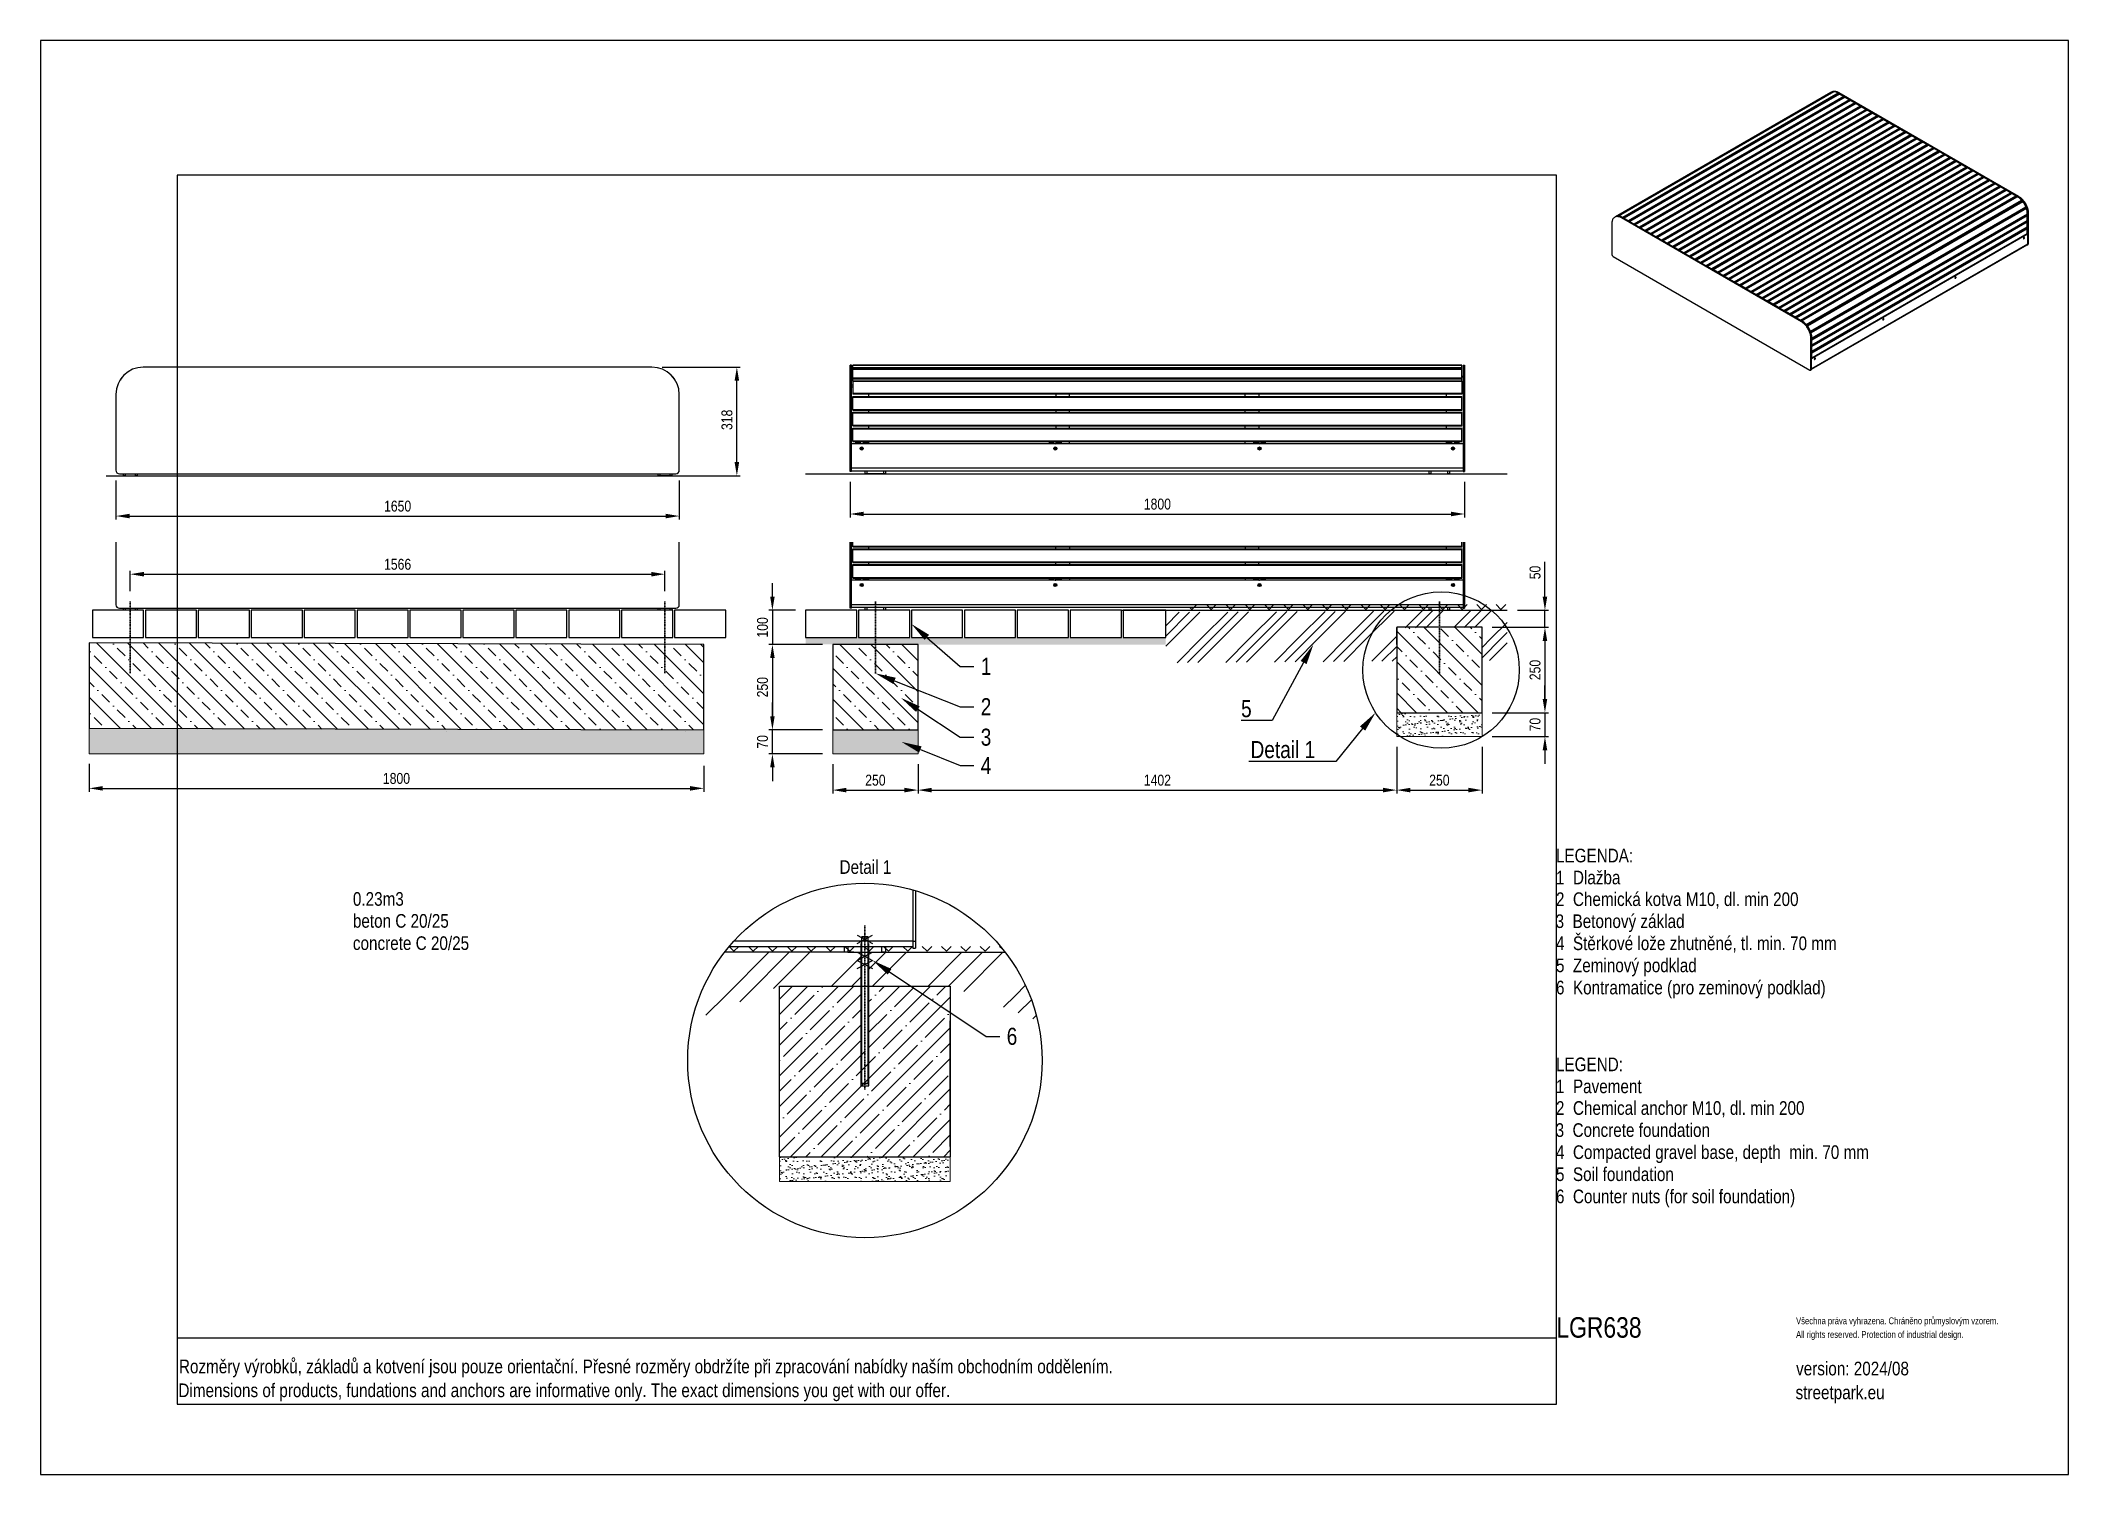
# Model space of a CAD drawing. Header units: millimetres. Extents: x 11004 to 16944, y 3085 to 7285.
import ezdxf
from ezdxf import colors
from ezdxf.entities.mleader import LeaderData, LeaderLine
from ezdxf.lldxf.tags import DXFTag
from ezdxf.math import Vec2, Vec3

# ---------------------------------------------------------------- set-up
doc = ezdxf.new("R2010")
doc.units = ezdxf.units.MM
doc.header["$LTSCALE"] = 0.3
doc.linetypes.add('DashDot', pattern=[15, 9, -3, 0, -3])
doc.layers.add('Nekreslit', color=6, linetype='Continuous', plot=False)
doc.layers.add('SRAFY', color=251, linetype='Continuous', lineweight=13)
doc.styles.add('SEACAD_Arial', font='arial.ttf', dxfattribs={"width": 0.8})
tags = doc.linetypes.add('HIDDEN2', pattern=[4.7625, 3.175, -1.5875]).pattern_tags.tags
tags[6:7] = [DXFTag(74, 4), DXFTag(75, 0), DXFTag(340, '0'), DXFTag(46, 0.0), DXFTag(50, 0.0), DXFTag(44, 0.0), DXFTag(45, 0.0)]
tags[4:5] = [DXFTag(74, 4), DXFTag(75, 0), DXFTag(340, '0'), DXFTag(46, 0.0), DXFTag(50, 0.0), DXFTag(44, 0.0), DXFTag(45, 0.0)]
doc.dimstyles.new('ISO-25', dxfattribs={"dimtxt": 1.6, "dimasz": 2, "dimexe": 0.5, "dimexo": 1.5, "dimtad": 1, "dimdec": 0, "dimtxsty": 'SEACAD_Arial', "dimcen": 2, "dimadec": 0, "dimazin": 0, "dimtfac": 1, "dimtdec": 0, "dimtmove": 0, "dimatfit": 3, "dimfxl": 1, "dimarcsym": 0})

msp = doc.modelspace()

# ---------------------------------------------------------------- texts
at = {"style": 'SEACAD_Arial', "width": 0.8}
for s, height, p in [('LEGENDA:', 40, (15443.3, 4878.1)), ('1  Dlažba', 40, (15443.3, 4813.8)), ('0.23m3', 40, (11919.3, 4750.9)), ('2  Chemická kotva M10, dl. min 200', 40, (15443.3, 4750.3)), ('beton C 20/25', 40, (11919.3, 4686.7)), ('3  Betonový základ', 40, (15442.2, 4685.8)), ('concrete C 20/25', 40, (11919.3, 4621.5)), ('4  Štěrkové lože zhutněné, tl. min. 70 mm', 40, (15443.3, 4621.1)), ('5  Zeminový podklad', 40, (15443.3, 4556.5)), ('6  Kontramatice (pro zeminový podklad)', 40, (15443.3, 4491.5)), ('LEGEND:', 40, (15443.3, 4266.4)), ('1  Pavement', 40, (15443.3, 4202.1)), ('2  Chemical anchor M10, dl. min 200', 40, (15443.3, 4138.6)), ('3  Concrete foundation', 40, (15442.2, 4074)), ('4  Compacted gravel base, depth  min. 70 mm', 40, (15443.3, 4009.3)), ('5  Soil foundation', 40, (15443.3, 3944.7)), ('6  Counter nuts (for soil foundation)', 40, (15443.3, 3879.7)), ('LGR638  ', 60, (15444.4, 3485.9)), ('Všechna práva vyhrazena. Chráněno průmyslovým vzorem.', 20, (16146.7, 3525.3)), ('All rights reserved. Protection of industrial design.', 20, (16146.7, 3485.3)), ('Rozměry výrobků, základů a kotvení jsou pouze orientační. Přesné rozměry obdržíte při zpracování nabídky naším obchodním oddělením.', 39.9982, (11409.8, 3381.6)), ('version: 2024/08', 40, (16146.7, 3375.5)), ('Dimensions of products, fundations and anchors are informative only. The exact dimensions you get with our offer.', 39.9982, (11408.2, 3311.7)), ('streetpark.eu', 40, (16145.1, 3305.6))]:
    msp.add_text(s, height=height, dxfattribs=at).set_placement(p)
at = {"insert": (13344.8, 4884.4), "char_height": 40, "attachment_point": 1, "style": 'SEACAD_Arial'}
msp.add_mtext_dynamic_manual_height_columns('Detail 1', width=226.121, gutter_width=200, heights=[0], dxfattribs=at)

# ---------------------------------------------------------------- blocks, each defined once
blk = doc.blocks.new('*D134')
at = {"color": 0, "lineweight": -2, "transparency": 16777216}
for p, q in [((11267.3, 5672.4), (11267.3, 5732.2)), ((11307.3, 5722.2), (12793.3, 5722.2)), ((12833.3, 5672.4), (12833.3, 5732.2))]:
    blk.add_line(p, q, dxfattribs=at)
at = {"color": 0, "transparency": 16777216}
for points in [[(11307.3, 5728.9), (11307.3, 5715.5), (11267.3, 5722.2)], [(12793.3, 5728.9), (12793.3, 5715.5), (12833.3, 5722.2)]]:
    blk.add_solid(points, dxfattribs=at)
at = {"layer": 'Defpoints', "color": 0, "transparency": 16777216}
for p in [(12833.3, 5722.2), (11267.3, 5642.4), (12833.3, 5642.4)]:
    blk.add_point(p, dxfattribs=at)
at = {"color": 0, "transparency": 16777216, "insert": (12050.3, 5751), "char_height": 32, "attachment_point": 5, "style": 'SEACAD_Arial'}
blk.add_mtext('1566', dxfattribs=at)
blk = doc.blocks.new('*D137')
at = {"color": 0, "lineweight": -2, "transparency": 16777216}
for p, q in [((15305.8, 5566.6), (15421, 5566.6)), ((15411, 5526.6), (15411, 5356.6)), ((15256.8, 5316.6), (15421, 5316.6))]:
    blk.add_line(p, q, dxfattribs=at)
at = {"color": 0, "transparency": 16777216}
for points in [[(15404.4, 5526.6), (15417.7, 5526.6), (15411, 5566.6)], [(15404.4, 5356.6), (15417.7, 5356.6), (15411, 5316.6)]]:
    blk.add_solid(points, dxfattribs=at)
at = {"layer": 'Defpoints', "color": 0, "transparency": 16777216}
for p in [(15275.8, 5566.6), (15226.8, 5316.6), (15411, 5316.6)]:
    blk.add_point(p, dxfattribs=at)
at = {"color": 0, "transparency": 16777216, "insert": (15382.2, 5441.6), "char_height": 32, "attachment_point": 5, "rotation": 90, "style": 'SEACAD_Arial'}
blk.add_mtext('250', dxfattribs=at)
blk = doc.blocks.new('*D138')
at = {"color": 0, "lineweight": -2, "transparency": 16777216}
for p, q in [((15411, 5356.6), (15411, 5396.6)), ((15256.8, 5316.6), (15421, 5316.6)), ((15411, 5316.6), (15411, 5246.6)), ((15256.8, 5246.6), (15421, 5246.6)), ((15411, 5206.6), (15411, 5166.6))]:
    blk.add_line(p, q, dxfattribs=at)
at = {"color": 0, "transparency": 16777216}
for points in [[(15404.4, 5356.6), (15417.7, 5356.6), (15411, 5316.6)], [(15404.4, 5206.6), (15417.7, 5206.6), (15411, 5246.6)]]:
    blk.add_solid(points, dxfattribs=at)
at = {"layer": 'Defpoints', "color": 0, "transparency": 16777216}
for p in [(15226.8, 5316.6), (15226.8, 5246.6), (15411, 5246.6)]:
    blk.add_point(p, dxfattribs=at)
at = {"color": 0, "transparency": 16777216, "insert": (15382.2, 5281.6), "char_height": 32, "attachment_point": 5, "rotation": 90, "style": 'SEACAD_Arial'}
blk.add_mtext('70', dxfattribs=at)
blk = doc.blocks.new('*D139')
at = {"color": 0, "lineweight": -2, "transparency": 16777216}
for p, q in [((11146.7, 5166.5), (11146.7, 5084.9)), ((12947.1, 5161.2), (12947.1, 5084.9)), ((11186.7, 5094.9), (12907.1, 5094.9))]:
    blk.add_line(p, q, dxfattribs=at)
at = {"color": 0, "transparency": 16777216}
for points in [[(11186.7, 5101.6), (11186.7, 5088.2), (11146.7, 5094.9)], [(12907.1, 5101.6), (12907.1, 5088.2), (12947.1, 5094.9)]]:
    blk.add_solid(points, dxfattribs=at)
at = {"layer": 'Defpoints', "color": 0, "transparency": 16777216}
for p in [(11146.7, 5196.5), (12947.1, 5191.2), (12947.1, 5094.9)]:
    blk.add_point(p, dxfattribs=at)
at = {"color": 0, "transparency": 16777216, "insert": (12046.9, 5123.8), "char_height": 32, "attachment_point": 5, "style": 'SEACAD_Arial'}
blk.add_mtext('1800', dxfattribs=at)
blk = doc.blocks.new('*D140')
at = {"color": 0, "lineweight": -2, "transparency": 16777216}
for p, q in [((13324.8, 5166.1), (13324.8, 5079.8)), ((13574.8, 5166), (13574.8, 5079.8)), ((13364.8, 5089.8), (13534.8, 5089.8))]:
    blk.add_line(p, q, dxfattribs=at)
at = {"color": 0, "transparency": 16777216}
for points in [[(13364.8, 5096.5), (13364.8, 5083.1), (13324.8, 5089.8)], [(13534.8, 5096.5), (13534.8, 5083.1), (13574.8, 5089.8)]]:
    blk.add_solid(points, dxfattribs=at)
at = {"layer": 'Defpoints', "color": 0, "transparency": 16777216}
for p in [(13324.8, 5196.1), (13574.8, 5196), (13574.8, 5089.8)]:
    blk.add_point(p, dxfattribs=at)
at = {"color": 0, "transparency": 16777216, "insert": (13449.8, 5118.7), "char_height": 32, "attachment_point": 5, "style": 'SEACAD_Arial'}
blk.add_mtext('250', dxfattribs=at)
blk = doc.blocks.new('*D141')
at = {"color": 0, "lineweight": -2, "transparency": 16777216}
for p, q in [((14976.8, 5216.6), (14976.8, 5079.8)), ((15226.8, 5216.6), (15226.8, 5079.8)), ((15016.8, 5089.8), (15186.8, 5089.8))]:
    blk.add_line(p, q, dxfattribs=at)
at = {"color": 0, "transparency": 16777216}
for points in [[(15016.8, 5096.5), (15016.8, 5083.1), (14976.8, 5089.8)], [(15186.8, 5096.5), (15186.8, 5083.1), (15226.8, 5089.8)]]:
    blk.add_solid(points, dxfattribs=at)
at = {"layer": 'Defpoints', "color": 0, "transparency": 16777216}
for p in [(14976.8, 5246.6), (15226.8, 5246.6), (15226.8, 5089.8)]:
    blk.add_point(p, dxfattribs=at)
at = {"color": 0, "transparency": 16777216, "insert": (15101.8, 5118.7), "char_height": 32, "attachment_point": 5, "style": 'SEACAD_Arial'}
blk.add_mtext('250', dxfattribs=at)
blk = doc.blocks.new('*D142')
at = {"color": 0, "lineweight": -2, "transparency": 16777216}
for p, q in [((14976.8, 5216.6), (14976.8, 5079.8)), ((13574.8, 5166), (13574.8, 5079.8)), ((13614.8, 5089.8), (14936.8, 5089.8))]:
    blk.add_line(p, q, dxfattribs=at)
at = {"color": 0, "transparency": 16777216}
for points in [[(13614.8, 5096.5), (13614.8, 5083.1), (13574.8, 5089.8)], [(14936.8, 5096.5), (14936.8, 5083.1), (14976.8, 5089.8)]]:
    blk.add_solid(points, dxfattribs=at)
at = {"layer": 'Defpoints', "color": 0, "transparency": 16777216}
for p in [(14976.8, 5246.6), (13574.8, 5196), (14976.8, 5089.8)]:
    blk.add_point(p, dxfattribs=at)
at = {"color": 0, "transparency": 16777216, "insert": (14275.8, 5118.7), "char_height": 32, "attachment_point": 5, "style": 'SEACAD_Arial'}
blk.add_mtext('1402', dxfattribs=at)
blk = doc.blocks.new('*D135')
at = {"color": 0, "lineweight": -2, "transparency": 16777216}
for p, q in [((11225.3, 5996.6), (11225.3, 5882.5)), ((12875.4, 5996.6), (12875.4, 5882.5)), ((11265.3, 5892.5), (12835.4, 5892.5))]:
    blk.add_line(p, q, dxfattribs=at)
at = {"color": 0, "transparency": 16777216}
for points in [[(11265.3, 5899.2), (11265.3, 5885.9), (11225.3, 5892.5)], [(12835.4, 5899.2), (12835.4, 5885.9), (12875.4, 5892.5)]]:
    blk.add_solid(points, dxfattribs=at)
at = {"layer": 'Defpoints', "color": 0, "transparency": 16777216}
for p in [(11225.3, 6026.6), (12875.4, 6026.6), (12875.4, 5892.5)]:
    blk.add_point(p, dxfattribs=at)
at = {"color": 0, "transparency": 16777216, "insert": (12050.3, 5921.4), "char_height": 32, "attachment_point": 5, "style": 'SEACAD_Arial'}
blk.add_mtext('1650', dxfattribs=at)
blk = doc.blocks.new('*D143')
at = {"color": 0, "lineweight": -2, "transparency": 16777216}
for p, q in [((15411, 5656.4), (15411, 5758)), ((15330.3, 5616.4), (15421, 5616.4)), ((15411, 5566.6), (15411, 5616.4)), ((15256.8, 5566.6), (15421, 5566.6)), ((15411, 5526.6), (15411, 5486.6))]:
    blk.add_line(p, q, dxfattribs=at)
at = {"color": 0, "transparency": 16777216}
for points in [[(15404.4, 5656.4), (15417.7, 5656.4), (15411, 5616.4)], [(15404.4, 5526.6), (15417.7, 5526.6), (15411, 5566.6)]]:
    blk.add_solid(points, dxfattribs=at)
at = {"layer": 'Defpoints', "color": 0, "transparency": 16777216}
for p in [(15300.3, 5616.4), (15411, 5616.4), (15226.8, 5566.6)]:
    blk.add_point(p, dxfattribs=at)
at = {"color": 0, "transparency": 16777216, "insert": (15382.2, 5727.2), "char_height": 32, "attachment_point": 5, "rotation": 90, "style": 'SEACAD_Arial'}
blk.add_mtext('50', dxfattribs=at)
blk = doc.blocks.new('*D144')
at = {"color": 0, "lineweight": -2, "transparency": 16777216}
for p, q in [((13375.8, 5992.4), (13375.8, 5888.5)), ((15175.8, 5992.4), (15175.8, 5888.5)), ((13415.8, 5898.5), (15135.8, 5898.5))]:
    blk.add_line(p, q, dxfattribs=at)
at = {"color": 0, "transparency": 16777216}
for points in [[(13415.8, 5905.2), (13415.8, 5891.9), (13375.8, 5898.5)], [(15135.8, 5905.2), (15135.8, 5891.9), (15175.8, 5898.5)]]:
    blk.add_solid(points, dxfattribs=at)
at = {"layer": 'Defpoints', "color": 0, "transparency": 16777216}
for p in [(13375.8, 6022.4), (15175.8, 6022.4), (15175.8, 5898.5)]:
    blk.add_point(p, dxfattribs=at)
at = {"color": 0, "transparency": 16777216, "insert": (14275.8, 5927.4), "char_height": 32, "attachment_point": 5, "style": 'SEACAD_Arial'}
blk.add_mtext('1800', dxfattribs=at)
blk = doc.blocks.new('*D145')
at = {"color": 0, "lineweight": -2, "transparency": 16777216}
for p, q in [((13148.1, 5656.4), (13148.1, 5696.4)), ((13215.3, 5616.4), (13138.1, 5616.4)), ((13148.1, 5616.4), (13148.1, 5516.4)), ((13294.8, 5516.4), (13138.1, 5516.4)), ((13148.1, 5476.4), (13148.1, 5436.4))]:
    blk.add_line(p, q, dxfattribs=at)
at = {"color": 0, "transparency": 16777216}
for points in [[(13141.5, 5656.4), (13154.8, 5656.4), (13148.1, 5616.4)], [(13141.5, 5476.4), (13154.8, 5476.4), (13148.1, 5516.4)]]:
    blk.add_solid(points, dxfattribs=at)
at = {"layer": 'Defpoints', "color": 0, "transparency": 16777216}
for p in [(13245.3, 5616.4), (13148.1, 5516.4), (13324.8, 5516.4)]:
    blk.add_point(p, dxfattribs=at)
at = {"color": 0, "transparency": 16777216, "insert": (13119.3, 5566.4), "char_height": 32, "attachment_point": 5, "rotation": 90, "style": 'SEACAD_Arial'}
blk.add_mtext('100', dxfattribs=at)
blk = doc.blocks.new('*D146')
at = {"color": 0, "lineweight": -2, "transparency": 16777216}
for p, q in [((13294.8, 5516.4), (13138.1, 5516.4)), ((13148.1, 5476.4), (13148.1, 5306)), ((13294.8, 5266), (13138.1, 5266))]:
    blk.add_line(p, q, dxfattribs=at)
at = {"color": 0, "transparency": 16777216}
for points in [[(13141.5, 5476.4), (13154.8, 5476.4), (13148.1, 5516.4)], [(13141.5, 5306), (13154.8, 5306), (13148.1, 5266)]]:
    blk.add_solid(points, dxfattribs=at)
at = {"layer": 'Defpoints', "color": 0, "transparency": 16777216}
for p in [(13324.8, 5516.4), (13148.1, 5266), (13324.8, 5266)]:
    blk.add_point(p, dxfattribs=at)
at = {"color": 0, "transparency": 16777216, "insert": (13119.3, 5391.2), "char_height": 32, "attachment_point": 5, "rotation": 90, "style": 'SEACAD_Arial'}
blk.add_mtext('250', dxfattribs=at)
blk = doc.blocks.new('*D147')
at = {"color": 0, "lineweight": -2, "transparency": 16777216}
for p, q in [((13148.1, 5306), (13148.1, 5346)), ((13294.8, 5266), (13138.1, 5266)), ((13148.1, 5196), (13148.1, 5266)), ((13294.8, 5196), (13138.1, 5196)), ((13148.1, 5156), (13148.1, 5116))]:
    blk.add_line(p, q, dxfattribs=at)
at = {"color": 0, "transparency": 16777216}
for points in [[(13141.5, 5306), (13154.8, 5306), (13148.1, 5266)], [(13141.5, 5156), (13154.8, 5156), (13148.1, 5196)]]:
    blk.add_solid(points, dxfattribs=at)
at = {"layer": 'Defpoints', "color": 0, "transparency": 16777216}
for p in [(13148.1, 5266), (13324.8, 5266), (13324.8, 5196)]:
    blk.add_point(p, dxfattribs=at)
at = {"color": 0, "transparency": 16777216, "insert": (13119.3, 5231), "char_height": 32, "attachment_point": 5, "rotation": 90, "style": 'SEACAD_Arial'}
blk.add_mtext('70', dxfattribs=at)
blk = doc.blocks.new('*D151')
at = {"color": 0, "lineweight": -2, "transparency": 16777216}
for p, q in [((12825.3, 6328.6), (13054, 6328.6)), ((13044, 6050.4), (13044, 6288.6)), ((12848.3, 6010.4), (13054, 6010.4))]:
    blk.add_line(p, q, dxfattribs=at)
at = {"color": 0, "transparency": 16777216}
for points in [[(13037.3, 6288.6), (13050.7, 6288.6), (13044, 6328.6)], [(13037.3, 6050.4), (13050.7, 6050.4), (13044, 6010.4)]]:
    blk.add_solid(points, dxfattribs=at)
at = {"layer": 'Defpoints', "color": 0, "transparency": 16777216}
for p in [(12795.3, 6328.6), (13044, 6328.6), (12818.3, 6010.4)]:
    blk.add_point(p, dxfattribs=at)
at = {"color": 0, "transparency": 16777216, "insert": (13015.1, 6174.3), "char_height": 32, "attachment_point": 5, "rotation": 90, "style": 'SEACAD_Arial'}
blk.add_mtext('318', dxfattribs=at)

# ---------------------------------------------------------------- dimensions: what is measured, and where the dimension line sits
for base, p1, p2, picture, middle in [((13044, 6328.6), (12818.3, 6010.4), (12795.3, 6328.6), '*D151', (13044, 6174.3)), ((13148.1, 5266), (13324.8, 5516.4), (13324.8, 5266), '*D146', (13148.1, 5391.2))]:
    dim = msp.add_linear_dim(base=base, p1=p1, p2=p2, angle=90, dimstyle='ISO-25')
    dim.commit()
    dim.dimension.update_dxf_attribs({"geometry": picture, "text_midpoint": middle, "dimtype": 160})
for base, p1, p2, picture, middle in [((12875.4, 5892.5), (11225.3, 6026.6), (12875.4, 6026.6), '*D135', (12050.3, 5921.4)), ((15175.8, 5898.5), (13375.8, 6022.4), (15175.8, 6022.4), '*D144', (14275.8, 5927.4))]:
    dim = msp.add_linear_dim(base=base, p1=p1, p2=p2, dimstyle='ISO-25')
    dim.commit()
    dim.dimension.update_dxf_attribs({"geometry": picture, "text_midpoint": middle})
for base, p1, p2, override, picture, middle in [((12833.3, 5722.2), (11267.3, 5642.4), (12833.3, 5642.4), {"dimscale": 0}, '*D134', (12050.3, 5751)), ((14976.8, 5089.8), (13574.8, 5196), (14976.8, 5246.6), {"dimscale": 0, "dimtix": 0, "dimtofl": 1, "dimtmove": 0, "dimatfit": 3}, '*D142', (14275.8, 5118.7)), ((15226.8, 5089.8), (14976.8, 5246.6), (15226.8, 5246.6), {"dimscale": 0, "dimtix": 0, "dimtofl": 1, "dimtmove": 0, "dimatfit": 3}, '*D141', (15101.8, 5118.7)), ((12947.1, 5094.9), (11146.7, 5196.5), (12947.1, 5191.2), {"dimscale": 0, "dimtix": 0, "dimtofl": 1, "dimtmove": 0, "dimatfit": 3}, '*D139', (12046.9, 5123.8)), ((13574.8, 5089.8), (13324.8, 5196.1), (13574.8, 5196), {"dimscale": 0, "dimtix": 0, "dimtofl": 1, "dimtmove": 0, "dimatfit": 3}, '*D140', (13449.8, 5118.7))]:
    dim = msp.add_linear_dim(base=base, p1=p1, p2=p2, dimstyle='ISO-25', override=override)
    dim.commit()
    dim.dimension.update_dxf_attribs({"geometry": picture, "text_midpoint": middle})
for base, p1, p2, picture, middle in [((15411, 5616.4), (15226.8, 5566.6), (15300.3, 5616.4), '*D143', (15382.2, 5727.2)), ((13148.1, 5516.4), (13245.3, 5616.4), (13324.8, 5516.4), '*D145', (13119.3, 5566.4)), ((13148.1, 5266), (13324.8, 5196), (13324.8, 5266), '*D147', (13119.3, 5231))]:
    dim = msp.add_linear_dim(base=base, p1=p1, p2=p2, angle=90, dimstyle='ISO-25')
    dim.commit()
    dim.dimension.update_dxf_attribs({"geometry": picture, "text_midpoint": middle})
for base, p1, p2, override, picture, middle in [((15411, 5316.6), (15275.8, 5566.6), (15226.8, 5316.6), {"dimscale": 0}, '*D137', (15382.2, 5441.6)), ((15411, 5246.6), (15226.8, 5316.6), (15226.8, 5246.6), {"dimscale": 0, "dimtmove": 1}, '*D138', (15382.2, 5281.6))]:
    dim = msp.add_linear_dim(base=base, p1=p1, p2=p2, angle=90, dimstyle='ISO-25', override=override)
    dim.commit()
    dim.dimension.update_dxf_attribs({"geometry": picture, "text_midpoint": middle})

# ---------------------------------------------------------------- hatches: boundary and pattern name
at = {"layer": 'SRAFY'}
h = msp.add_hatch(dxfattribs=at)
h.set_pattern_fill('GOST_GROUND', color=256, scale=10)
h.set_pattern_definition([(45, (6909.85, 301.79), (141.4214, -9e-15), [200]), (45, (6939.85, 301.79), (141.4214, -9e-15), [200]), (45, (6969.85, 301.79), (141.4214, -9e-15), [200])])
h.paths.add_polyline_path([(14976.8, 5467.5), (14300.3, 5462.6), (14300.3, 5610.3), (15300.3, 5616.4), (15300.3, 5469), (15226.8, 5469), (15226.8, 5566.6), (14976.8, 5564.7)])
h = msp.add_hatch(dxfattribs=at)
h.set_pattern_fill('TERACO', color=256, scale=20)
h.set_pattern_definition([(45, (6909.854, 301.79), (-28.28427, 28.28427), [20, -20]), (135, (6966.423, 301.79), (-28.28427, -28.28427), [20, -20])])
h.paths.add_polyline_path([(14370.3, 5616.4), (14370.3, 5639.5), (15300.3, 5639.5), (15300.3, 5616.5)])
h = msp.add_hatch(dxfattribs=at)
h.set_pattern_fill('AR-SAND', color=256, scale=0.5)
h.set_pattern_definition([(37.5, (6709.854, 301.79), (-0.800016, 24.47066), [0, -19.304, 0, -21.59, 0, -20.6375]), (7.5, (6709.854, 301.79), (22.47616, 35.84126), [0, -10.414, 0, -17.399, 0, -6.6675]), (327.5, (6694.233, 301.79), (39.54962, 0.07186), [0, -6.35, 0, -22.86, 0, -29.845]), (317.5, (6694.233, 301.79), (38.17782, 11.14647), [0, -3.175, 0, -14.986, 0, -17.145])])
h.paths.add_polyline_path([(13245.3, 5536.4), (13245.3, 5516.5), (13275.8, 5516.4), (13395.8, 5516.3), (13395.8, 5536.4)])
h.paths.add_polyline_path([(14300.3, 5516.1), (14300.3, 5536.4), (13395.8, 5536.4), (13395.8, 5516.3), (13525.8, 5516.1)])
h = msp.add_hatch(dxfattribs=at)
h.set_pattern_fill('BETON-PROSTY', color=256, scale=0.8, angle=90)
h.set_pattern_definition([(135, (6258.576, 787.864), (-45.25483, -45.25483), []), (135, (6258.576, 833.12), (-67.88225, -22.6274), [32, -16, 0, -16])])
h.paths.add_polyline_path([(15226.8, 5566.6), (14976.8, 5566.6), (14976.8, 5316.6), (15226.8, 5316.6)])
h = msp.add_hatch(dxfattribs=at)
h.set_pattern_fill('BETON-PROSTY', color=256, scale=0.8, angle=90)
h.set_pattern_definition([(135, (6364.294, 731.35), (-45.25483, -45.25483), []), (135, (6364.294, 776.605), (-67.88225, -22.6274), [32, -16, 0, -16])])
h.paths.add_polyline_path([(12947.3, 5390.5), (12947.3, 5516.1), (11146.8, 5521.4), (11146.8, 5270.3), (11847.3, 5268.2), (12947.3, 5266.1)])
h.paths.add_polyline_path([(13574.8, 5390.5), (13574.8, 5516), (13324.8, 5516.2), (13324.8, 5266.2), (13574.8, 5266)])
h = msp.add_hatch(dxfattribs=at)
h.set_pattern_fill('AR-SAND', color=256, scale=0.5)
h.set_pattern_definition([(37.5, (6854.24, 787.862), (-0.800016, 24.47066), [0, -19.304, 0, -21.59, 0, -20.6375]), (7.5, (6854.24, 787.862), (22.47616, 35.84126), [0, -10.414, 0, -17.399, 0, -6.6675]), (327.5, (6838.618, 787.862), (39.54962, 0.07186), [0, -6.35, 0, -22.86, 0, -29.845]), (317.5, (6838.62, 787.862), (38.17782, 11.14647), [0, -3.175, 0, -14.986, 0, -17.145])])
h.paths.add_polyline_path([(14976.8, 5316.6), (15226.8, 5316.6), (15226.8, 5246.6), (14976.8, 5246.6)])
h = msp.add_hatch(dxfattribs=at)
h.set_pattern_fill('AR-SAND', color=256, scale=0.5)
h.set_pattern_definition([(37.5, (6364.294, 731.35), (-0.800016, 24.47066), [0, -19.304, 0, -21.59, 0, -20.6375]), (7.5, (6364.294, 731.35), (22.47616, 35.84126), [0, -10.414, 0, -17.399, 0, -6.6675]), (327.5, (6348.673, 731.35), (39.54962, 0.07186), [0, -6.35, 0, -22.86, 0, -29.845]), (317.5, (6348.673, 731.35), (38.17782, 11.14647), [0, -3.175, 0, -14.986, 0, -17.145])])
h.paths.add_polyline_path([(12947.2, 5195), (12947.3, 5265.1), (11146.8, 5270.1), (11146.7, 5195.2)])
h.paths.add_polyline_path([(13574.8, 5196.1), (13574.8, 5266), (13324.8, 5266), (13324.8, 5266), (13324.8, 5196)])
h = msp.add_hatch(dxfattribs=at)
h.set_pattern_fill('TERACO', color=256, scale=20)
h.set_pattern_definition([(45, (5172.4, -699.72), (-28.28427, 28.28427), [20, -20]), (135, (5228.97, -699.72), (-28.28427, -28.28427), [20, -20])])
h.paths.add_polyline_path([(13017.2, 4614.9), (13017.2, 4638), (13820.8, 4638), (13820.8, 4614.9)])
h = msp.add_hatch(dxfattribs=at)
h.set_pattern_fill('GOST_GROUND', color=256, scale=20)
h.set_pattern_definition([(45, (5940, 245.79), (282.8427, -2e-14), [400]), (45, (6000, 245.79), (282.8427, -2e-14), [400]), (45, (6060, 245.79), (282.8427, -2e-14), [400])])
edge = h.paths.add_edge_path()
edge.add_line((13409, 4615), (13387, 4615))
edge.add_line((13387, 4615), (13008, 4615))
edge.add_arc((13419, 4297.8), 519.1, 142.33693, 166.98753)
edge.add_line((12913.2, 4414.7), (13169, 4515.7))
edge.add_line((13169, 4515.7), (13409, 4515.7))
edge.add_line((13409, 4515.7), (13409, 4615))
edge = h.paths.add_edge_path()
edge.add_line((13829.9, 4615), (13451, 4615))
edge.add_line((13451, 4615), (13429, 4615))
edge.add_line((13429, 4615), (13429, 4515.7))
edge.add_line((13429, 4515.7), (13669, 4515.7))
edge.add_line((13669, 4515.7), (13924.8, 4414.7))
edge.add_arc((13419, 4297.8), 519.1, 13.01247, 37.66307)
h = msp.add_hatch(dxfattribs=at)
h.set_pattern_fill('ANSI35', color=256, scale=10, angle=0.00001)
h.set_pattern_definition([(45, (5940, 346.8), (-44.9013, 44.90127), []), (45, (5984.9, 346.8), (-44.9013, 44.90127), [79.375, -15.875, 0, -15.875])])
h.paths.add_polyline_path([(13669, 4515.7), (13429, 4515.7), (13429, 4324.7), (13409, 4324.7), (13409, 4515.7), (13169, 4515.7), (13169, 4015.7), (13669, 4015.7)])
h = msp.add_hatch(dxfattribs=at)
h.set_pattern_fill('AR-SAND', color=256, scale=0.5)
h.set_pattern_definition([(37.5, (5046.428, -514.906), (-0.800016, 24.47066), [0, -19.304, 0, -21.59, 0, -20.6375]), (7.5, (5046.428, -514.906), (22.47616, 35.84126), [0, -10.414, 0, -17.399, 0, -6.6675]), (327.5, (5030.807, -514.906), (39.54962, 0.07186), [0, -6.35, 0, -22.86, 0, -29.845]), (317.5, (5030.807, -514.906), (38.17782, 11.14647), [0, -3.175, 0, -14.986, 0, -17.145])])
h.paths.add_polyline_path([(13169, 4013.9), (13669, 4013.9), (13669, 3943.9), (13169, 3943.8)])

# ---------------------------------------------------------------- linework, layer by layer
for p, q in [((16248.8, 7133.5), (15618.1, 6769.4)), ((16253.8, 7135.2), (15623, 6771.1)), ((16254.8, 7134.4), (15624.5, 6770.5)), ((16257.1, 7135.3), (15626.4, 6771.2)), ((16257.3, 7135.4), (15626.6, 6771.3)), ((16269.8, 7131), (15639.1, 6766.8)), ((16270.5, 7129.7), (15639.8, 6765.6)), ((16273.3, 7128.8), (15642.5, 6764.7)), ((16273.8, 7128.7), (15643, 6764.6)), ((16251.7, 7135.2), (16250.2, 7134.4)), ((16254.8, 7134.4), (16254.9, 7134)), ((16270.2, 7132.4), (16271.7, 7133.2)), ((16270.2, 7132.4), (16797, 6828.3)), ((16270.5, 7129.7), (16270.5, 7127.2)), ((16271.7, 7133.2), (16798.4, 6829.1)), ((16273.8, 7128.7), (16286.5, 7121.4)), ((16286.5, 7121.4), (15655.8, 6757.3)), ((16287.2, 7120.1), (15656.5, 6756)), ((16289.5, 7119.4), (15658.8, 6755.3)), ((16290, 7119.3), (15659.3, 6755.2)), ((16302.8, 7112), (15672, 6747.9)), ((16303.5, 7110.8), (15672.7, 6746.6)), ((16305.8, 7110), (15675.1, 6745.9)), ((16306.3, 7109.9), (15675.6, 6745.8)), ((16319, 7102.6), (15688.3, 6738.5)), ((16319.7, 7101.4), (15689, 6737.3)), ((16322.1, 7100.6), (15691.3, 6736.5)), ((16322.6, 7100.6), (15691.8, 6736.4)), ((16335.3, 7093.2), (15704.5, 6729.1)), ((16336, 7092), (15705.3, 6727.9)), ((16338.3, 7091.2), (15707.6, 6727.1)), ((16338.8, 7091.2), (15708.1, 6727)), ((16351.6, 7083.8), (15720.8, 6719.7)), ((16352.3, 7082.6), (15721.5, 6718.5)), ((16354.6, 7081.8), (15723.8, 6717.7)), ((16355.1, 7081.8), (15724.3, 6717.7)), ((16367.8, 7074.4), (15737.1, 6710.3)), ((16368.5, 7073.2), (15737.8, 6709.1)), ((16370.9, 7072.4), (15740.1, 6708.3)), ((16371.3, 7072.4), (15740.6, 6708.3)), ((16287.2, 7120.1), (16287.2, 7118)), ((16290, 7119.3), (16302.8, 7112)), ((16303.5, 7110.8), (16303.5, 7108.6)), ((16306.3, 7109.9), (16319, 7102.6)), ((16319.7, 7101.4), (16319.7, 7099.3)), ((16322.6, 7100.6), (16335.3, 7093.2)), ((16336, 7092), (16336, 7089.9)), ((16338.8, 7091.2), (16351.6, 7083.8)), ((16352.3, 7082.6), (16352.3, 7080.5)), ((16355.1, 7081.8), (16367.8, 7074.4)), ((16368.5, 7073.2), (16368.5, 7071.1)), ((16371.3, 7072.4), (16384.1, 7065)), ((16384.1, 7065), (15753.3, 6700.9)), ((16384.8, 7063.8), (15754, 6699.7)), ((16387.1, 7063), (15756.4, 6698.9)), ((16387.6, 7063), (15756.9, 6698.9)), ((16400.3, 7055.7), (15769.6, 6691.5)), ((16401, 7054.4), (15770.3, 6690.3)), ((16403.4, 7053.7), (15772.6, 6689.5)), ((16403.9, 7053.6), (15773.1, 6689.5)), ((16416.6, 7046.3), (15785.9, 6682.1)), ((16417.3, 7045), (15786.6, 6680.9)), ((16419.6, 7044.3), (15788.9, 6680.2)), ((16420.1, 7044.2), (15789.4, 6680.1)), ((16432.9, 7036.9), (15802.1, 6672.8)), ((16433.6, 7035.6), (15802.8, 6671.5)), ((16435.9, 7034.9), (15805.2, 6670.8)), ((16436.4, 7034.8), (15805.7, 6670.7)), ((16449.1, 7027.5), (15818.4, 6663.4)), ((16449.8, 7026.3), (15819.1, 6662.1)), ((16452.2, 7025.5), (15821.4, 6661.4)), ((16452.7, 7025.4), (15821.9, 6661.3)), ((16465.4, 7018.1), (15834.7, 6654)), ((16466.1, 7016.9), (15835.4, 6652.8)), ((16468.4, 7016.1), (15837.7, 6652)), ((16468.9, 7016.1), (15838.2, 6651.9)), ((16384.8, 7063.8), (16384.8, 7061.7)), ((16387.6, 7063), (16400.3, 7055.7)), ((16401, 7054.4), (16401, 7052.3)), ((16403.9, 7053.6), (16416.6, 7046.3)), ((16417.3, 7045), (16417.3, 7042.9)), ((16420.1, 7044.2), (16432.9, 7036.9)), ((16433.6, 7035.6), (16433.6, 7033.5)), ((16436.4, 7034.8), (16449.1, 7027.5)), ((16449.8, 7026.3), (16449.8, 7024.1)), ((16452.7, 7025.4), (16465.4, 7018.1)), ((16466.1, 7016.9), (16466.1, 7014.8)), ((16468.9, 7016.1), (16481.7, 7008.7)), ((16481.7, 7008.7), (15850.9, 6644.6)), ((16482.4, 7007.5), (15851.6, 6643.4)), ((16484.7, 7006.7), (15854, 6642.6)), ((16485.2, 7006.7), (15854.5, 6642.5)), ((16497.9, 6999.3), (15867.2, 6635.2)), ((16498.6, 6998.1), (15867.9, 6634)), ((16501, 6997.3), (15870.2, 6633.2)), ((16501.5, 6997.3), (15870.7, 6633.2)), ((16514.2, 6989.9), (15883.4, 6625.8)), ((16514.9, 6988.7), (15884.2, 6624.6)), ((16517.2, 6987.9), (15886.5, 6623.8)), ((16517.7, 6987.9), (15887, 6623.8)), ((16530.4, 6980.5), (15899.7, 6616.4)), ((16531.2, 6979.3), (15900.4, 6615.2)), ((16533.5, 6978.5), (15902.8, 6614.4)), ((15903.3, 6614.4), (16534, 6978.5)), ((15916, 6607), (16546.7, 6971.1)), ((15916.7, 6605.8), (16547.4, 6969.9)), ((16549.8, 6969.2), (15919, 6605)), ((15919.5, 6605), (16550.3, 6969.1)), ((15932.2, 6597.6), (16563, 6961.8)), ((15933, 6596.4), (16563.7, 6960.5)), ((16566, 6959.8), (15935.3, 6595.6)), ((15935.8, 6595.6), (16566.5, 6959.7)), ((15948.5, 6588.2), (16579.3, 6952.4)), ((15949.2, 6587), (16580, 6951.1)), ((16582.3, 6950.4), (15951.5, 6586.3)), ((15952, 6586.2), (16582.8, 6950.3)), ((16482.4, 7007.5), (16482.4, 7005.4)), ((16485.2, 7006.7), (16497.9, 6999.3)), ((16498.6, 6998.1), (16498.6, 6996)), ((16501.5, 6997.3), (16514.2, 6989.9)), ((16514.9, 6988.7), (16514.9, 6986.6)), ((16517.7, 6987.9), (16530.4, 6980.5)), ((16531.2, 6979.3), (16531.2, 6977.2)), ((16546.7, 6971.1), (16534, 6978.5)), ((16547.4, 6967.8), (16547.4, 6969.9)), ((16563, 6961.8), (16550.3, 6969.1)), ((16563.7, 6958.4), (16563.7, 6960.5)), ((16579.3, 6952.4), (16566.5, 6959.7)), ((16580, 6949), (16580, 6951.1)), ((16595.5, 6943), (16582.8, 6950.3)), ((15964.8, 6578.9), (16595.5, 6943)), ((15965.5, 6577.6), (16596.2, 6941.8)), ((16598.6, 6941), (15967.8, 6576.9)), ((15968.3, 6576.8), (16599.1, 6940.9)), ((15981, 6569.5), (16611.8, 6933.6)), ((15981.7, 6568.2), (16612.5, 6932.4)), ((16614.8, 6931.6), (15984.1, 6567.5)), ((15984.6, 6567.4), (16615.3, 6931.5)), ((15997.3, 6560.1), (16628, 6924.2)), ((15998, 6558.9), (16628.7, 6923)), ((16631.1, 6922.2), (16000.3, 6558.1)), ((16000.8, 6558), (16631.6, 6922.2)), ((16013.6, 6550.7), (16644.3, 6914.8)), ((16014.3, 6549.5), (16645, 6913.6)), ((16647.3, 6912.8), (16016.6, 6548.7)), ((16017.1, 6548.7), (16647.8, 6912.8)), ((16029.8, 6541.3), (16660.6, 6905.4)), ((16030.5, 6540.1), (16661.3, 6904.2)), ((16663.6, 6903.4), (16032.9, 6539.3)), ((16033.4, 6539.3), (16664.1, 6903.4)), ((16046.1, 6531.9), (16676.8, 6896)), ((16046.8, 6530.7), (16677.5, 6894.8)), ((16679.9, 6894), (16049.1, 6529.9)), ((16049.6, 6529.9), (16680.4, 6894)), ((16596.2, 6939.6), (16596.2, 6941.8)), ((16611.8, 6933.6), (16599.1, 6940.9)), ((16612.5, 6930.3), (16612.5, 6932.4)), ((16628, 6924.2), (16615.3, 6931.5)), ((16628.7, 6920.9), (16628.7, 6923)), ((16644.3, 6914.8), (16631.6, 6922.2)), ((16645, 6911.5), (16645, 6913.6)), ((16660.6, 6905.4), (16647.8, 6912.8)), ((16661.3, 6902.1), (16661.3, 6904.2)), ((16676.8, 6896), (16664.1, 6903.4)), ((16677.5, 6892.7), (16677.5, 6894.8)), ((16693.1, 6886.6), (16680.4, 6894)), ((16062.4, 6522.5), (16693.1, 6886.6)), ((16063.1, 6521.3), (16693.8, 6885.4)), ((16696.1, 6884.7), (16065.4, 6520.5)), ((16065.9, 6520.5), (16696.6, 6884.6)), ((16078.6, 6513.1), (16709.4, 6877.3)), ((16079.3, 6511.9), (16710.1, 6876)), ((16712.4, 6875.3), (16081.7, 6511.1)), ((16082.2, 6511.1), (16712.9, 6875.2)), ((16094.9, 6503.8), (16725.6, 6867.9)), ((16095.6, 6502.5), (16726.3, 6866.6)), ((16728.7, 6865.9), (16097.9, 6501.8)), ((16098.4, 6501.7), (16729.2, 6865.8)), ((16111.1, 6494.4), (16741.9, 6858.5)), ((16111.9, 6493.1), (16742.6, 6857.3)), ((16744.9, 6856.5), (16114.2, 6492.4)), ((16114.7, 6492.3), (16745.4, 6856.4)), ((16127.4, 6485), (16758.1, 6849.1)), ((16128.1, 6483.7), (16758.9, 6847.9)), ((16761.2, 6847.1), (16130.4, 6483)), ((16130.9, 6482.9), (16761.7, 6847.1)), ((16143.7, 6475.6), (16774.4, 6839.7)), ((16144.4, 6474.4), (16775.1, 6838.5)), ((16777.4, 6837.7), (16146.7, 6473.6)), ((16147.2, 6473.5), (16777.9, 6837.7)), ((16693.8, 6883.3), (16693.8, 6885.4)), ((16709.4, 6877.3), (16696.6, 6884.6)), ((16710.1, 6873.9), (16710.1, 6876)), ((16725.6, 6867.9), (16712.9, 6875.2)), ((16726.3, 6864.5), (16726.3, 6866.6)), ((16741.9, 6858.5), (16729.2, 6865.8)), ((16742.6, 6855.1), (16742.6, 6857.3)), ((16758.1, 6849.1), (16745.4, 6856.4)), ((16758.9, 6845.8), (16758.9, 6847.9)), ((16774.4, 6839.7), (16761.7, 6847.1)), ((16775.1, 6836.4), (16775.1, 6838.5)), ((16790.7, 6830.3), (16777.9, 6837.7)), ((16159.9, 6466.2), (16790.7, 6830.3)), ((16160.6, 6465), (16791.4, 6829.1)), ((16794.1, 6828.1), (16163.4, 6463.9)), ((16163.9, 6463.9), (16794.6, 6828)), ((16176.4, 6453.9), (16807.1, 6818)), ((16176.7, 6452.6), (16807.5, 6816.7)), ((16809.8, 6814.1), (16179.1, 6450)), ((16179.9, 6449.6), (16810.7, 6813.8)), ((16188.8, 6433.2), (16819.5, 6797.3)), ((16188.9, 6434.1), (16819.6, 6798.2)), ((16820.5, 6794), (16189.7, 6429.9)), ((16821.5, 6793), (16190.7, 6428.9)), ((16192.5, 6409.8), (16823.2, 6773.9)), ((16192.9, 6412.6), (16823.7, 6776.8)), ((16823.9, 6777.2), (16193.1, 6413.1)), ((16193.2, 6408.6), (16823.9, 6772.7)), ((16791.4, 6826.5), (16791.4, 6829.1)), ((16797, 6828.3), (16798.4, 6829.1)), ((16803.7, 6810.6), (16807.5, 6816.7)), ((16813.4, 6793.7), (16820.5, 6794)), ((16813.8, 6794), (16813.8, 6793.8)), ((16823.2, 6773.9), (16821, 6775.2)), ((16823.9, 6758), (16823.9, 6772.7)), ((16825.3, 6779.3), (16826.7, 6780.1)), ((16825.3, 6779.3), (16825.3, 6688.7)), ((16826.7, 6780.1), (16826.7, 6689.5)), ((15607, 6749.5), (15607, 6658.9)), ((15616.7, 6768.6), (15615.3, 6767.8)), ((15636.7, 6766.6), (15635.3, 6765.8)), ((16162.1, 6461.7), (15635.3, 6765.8)), ((16163.5, 6462.5), (15636.7, 6766.6)), ((15639.8, 6765.6), (15639.8, 6764.8)), ((15642.3, 6763.4), (15642.3, 6764.2)), ((15643, 6764.6), (15655.8, 6757.3)), ((15656.5, 6756), (15656.5, 6755.2)), ((15658.6, 6754), (15658.6, 6754.8)), ((15659.3, 6755.2), (15672, 6747.9)), ((15672.7, 6746.6), (15672.7, 6745.8)), ((15674.8, 6744.6), (15674.8, 6745.4)), ((15675.6, 6745.8), (15688.3, 6738.5)), ((15689, 6737.3), (15689, 6736.4)), ((15691.1, 6735.2), (15691.1, 6736)), ((15691.8, 6736.4), (15704.5, 6729.1)), ((15705.3, 6727.9), (15705.3, 6727)), ((15707.4, 6725.8), (15707.4, 6726.6)), ((15708.1, 6727), (15720.8, 6719.7)), ((15721.5, 6718.5), (15721.5, 6717.7)), ((15723.6, 6716.4), (15723.6, 6717.2)), ((15724.3, 6717.7), (15737.1, 6710.3)), ((16823.2, 6719.2), (16191.8, 6354.7)), ((16824.6, 6718.4), (16191.8, 6353.1)), ((16192.5, 6391), (16823.2, 6755.2)), ((16192.5, 6372.3), (16823.2, 6736.4)), ((16193, 6393.4), (16823.7, 6757.6)), ((16193, 6374.7), (16823.7, 6738.8)), ((16193, 6355.9), (16823.7, 6720)), ((16193.2, 6393.9), (16823.9, 6758)), ((16193.2, 6389.8), (16823.9, 6753.9)), ((16193.2, 6375.1), (16823.9, 6739.2)), ((16193.2, 6371), (16823.9, 6735.2)), ((16193.2, 6356.3), (16823.9, 6720.5)), ((16810.6, 6712.5), (16810.6, 6712)), ((16811.4, 6712.4), (16811.4, 6712.9)), ((16818.5, 6717), (16819, 6716.8)), ((16819, 6716.8), (16819.7, 6717.2)), ((16819.7, 6717.2), (16819.2, 6717.4)), ((16823.2, 6755.2), (16821.4, 6756.2)), ((16823.2, 6736.4), (16821.4, 6737.4)), ((16824.6, 6718.4), (16823.2, 6719.2)), ((16823.9, 6739.2), (16823.9, 6753.9)), ((16823.9, 6720.5), (16823.9, 6735.2)), ((16824.6, 6718.4), (16824.6, 6689)), ((15737.8, 6709.1), (15737.8, 6708.3)), ((15739.9, 6707), (15739.9, 6707.9)), ((15740.6, 6708.3), (15753.3, 6700.9)), ((15754, 6699.7), (15754, 6698.9)), ((15756.2, 6697.7), (15756.2, 6698.5)), ((15756.9, 6698.9), (15769.6, 6691.5)), ((15770.3, 6690.3), (15770.3, 6689.5)), ((15772.4, 6688.3), (15772.4, 6689.1)), ((15773.1, 6689.5), (15785.9, 6682.1)), ((15786.6, 6680.9), (15786.6, 6680.1)), ((15788.7, 6678.9), (15788.7, 6679.7)), ((15789.4, 6680.1), (15802.1, 6672.8)), ((15802.8, 6671.5), (15802.8, 6670.7)), ((15805, 6669.5), (15805, 6670.3)), ((15805.7, 6670.7), (15818.4, 6663.4)), ((15819.1, 6662.1), (15819.1, 6661.3)), ((15821.2, 6660.1), (15821.2, 6660.9)), ((15821.9, 6661.3), (15834.7, 6654)), ((16191.7, 6322.3), (16823.8, 6687.2)), ((16824.6, 6689), (16191.8, 6323.7)), ((16792.9, 6702.2), (16792.9, 6701.7)), ((16795.1, 6703.3), (16795.3, 6703.1)), ((16795.2, 6703.5), (16795.6, 6703.3)), ((16796.3, 6704.2), (16796.3, 6703.7)), ((16797.5, 6704.9), (16797.5, 6704.4)), ((16797.9, 6704.6), (16797.9, 6705.1)), ((16805.1, 6709.3), (16805.5, 6709)), ((16805.5, 6709), (16806.2, 6709.4)), ((16806.2, 6709.4), (16805.8, 6709.7)), ((16805.9, 6709.7), (16806, 6709.6)), ((16806.4, 6709.5), (16806.2, 6709.5)), ((16807, 6710.2), (16806.8, 6710.3)), ((16807, 6710.2), (16806.8, 6710.3)), ((16807, 6710.2), (16807, 6710.4)), ((16814, 6707.4), (16813.3, 6707.8)), ((16824.3, 6686.4), (16825.7, 6687.2)), ((16825.3, 6688.7), (16826.7, 6689.5)), ((15610.5, 6652.7), (16186.8, 6320)), ((15835.4, 6652.8), (15835.4, 6651.9)), ((15837.5, 6650.7), (15837.5, 6651.5)), ((15838.2, 6651.9), (15850.9, 6644.6)), ((15851.6, 6643.4), (15851.6, 6642.5)), ((15853.7, 6641.3), (15853.7, 6642.1)), ((15854.5, 6642.5), (15867.2, 6635.2)), ((15867.9, 6634), (15867.9, 6633.2)), ((15870, 6631.9), (15870, 6632.8)), ((15870.7, 6633.2), (15883.4, 6625.8)), ((15884.2, 6624.6), (15884.2, 6623.8)), ((15886.3, 6622.5), (15886.3, 6623.4)), ((15887, 6623.8), (15899.7, 6616.4)), ((15900.4, 6615.2), (15900.4, 6614.4)), ((15902.6, 6614), (15902.6, 6613.1)), ((15916, 6607), (15903.3, 6614.4)), ((15916.7, 6605), (15916.7, 6605.8)), ((15918.8, 6604.6), (15918.8, 6603.8)), ((15932.2, 6597.6), (15919.5, 6605)), ((15933, 6595.6), (15933, 6596.4)), ((15935.1, 6595.2), (15935.1, 6594.4)), ((15948.5, 6588.2), (15935.8, 6595.6)), ((16604.6, 6593.5), (16605.1, 6593.3)), ((16605.1, 6593.3), (16605.8, 6593.7)), ((16605.8, 6593.7), (16605.3, 6593.9)), ((16606.4, 6594.3), (16606.2, 6594.4)), ((16606.4, 6594.3), (16606.2, 6594.4)), ((16606.4, 6594.3), (16606.5, 6594.6)), ((16606.8, 6594.7), (16606.9, 6594.8)), ((16610.2, 6596.7), (16610.2, 6596.3)), ((16610.9, 6596.7), (16610.9, 6597.1)), ((16618.1, 6601.3), (16618.5, 6601.1)), ((16618.5, 6601.1), (16619.2, 6601.5)), ((16619.2, 6601.5), (16618.8, 6601.7)), ((15949.2, 6586.2), (15949.2, 6587)), ((15951.3, 6585.8), (15951.3, 6585)), ((15964.8, 6578.9), (15952, 6586.2)), ((15965.5, 6576.8), (15965.5, 6577.6)), ((15967.6, 6576.4), (15967.6, 6575.6)), ((15981, 6569.5), (15968.3, 6576.8)), ((15981.7, 6567.4), (15981.7, 6568.2)), ((15983.9, 6567), (15983.9, 6566.2)), ((15997.3, 6560.1), (15984.6, 6567.4)), ((15998, 6558), (15998, 6558.9)), ((16000.1, 6557.6), (16000.1, 6556.8)), ((16013.6, 6550.7), (16000.8, 6558)), ((16014.3, 6548.7), (16014.3, 6549.5)), ((16016.4, 6548.2), (16016.4, 6547.4)), ((16029.8, 6541.3), (16017.1, 6548.7)), ((16030.5, 6539.3), (16030.5, 6540.1)), ((16032.7, 6538.9), (16032.7, 6538)), ((16046.1, 6531.9), (16033.4, 6539.3)), ((16586.9, 6583), (16587.1, 6582.9)), ((16587, 6583.3), (16587.4, 6583.1)), ((16588.1, 6583.5), (16588.1, 6584)), ((16597, 6589.1), (16597, 6588.7)), ((16597.5, 6588.9), (16597.5, 6589.4)), ((16613.5, 6591.7), (16612.8, 6592.1)), ((16046.8, 6529.9), (16046.8, 6530.7)), ((16048.9, 6529.5), (16048.9, 6528.7)), ((16062.4, 6522.5), (16049.6, 6529.9)), ((16063.1, 6520.5), (16063.1, 6521.3)), ((16065.2, 6520.1), (16065.2, 6519.3)), ((16078.6, 6513.1), (16065.9, 6520.5)), ((16079.3, 6511.1), (16079.3, 6511.9)), ((16081.4, 6510.7), (16081.4, 6509.9)), ((16094.9, 6503.8), (16082.2, 6511.1)), ((16095.6, 6501.7), (16095.6, 6502.5)), ((16097.7, 6501.3), (16097.7, 6500.5)), ((16111.1, 6494.4), (16098.4, 6501.7)), ((16111.9, 6492.3), (16111.9, 6493.1)), ((16114, 6491.9), (16114, 6491.1)), ((16127.4, 6485), (16114.7, 6492.3)), ((16128.1, 6482.9), (16128.1, 6483.7)), ((16130.2, 6482.5), (16130.2, 6481.7)), ((16143.7, 6475.6), (16130.9, 6482.9)), ((16398.8, 6474.7), (16398.8, 6474.2)), ((16399.5, 6474.6), (16399.5, 6475.1)), ((16406.7, 6479.2), (16407.1, 6479)), ((16407.1, 6479), (16407.8, 6479.4)), ((16407.8, 6479.4), (16407.4, 6479.6)), ((16144.4, 6473.5), (16144.4, 6474.4)), ((16146.5, 6473.1), (16146.5, 6472.3)), ((16159.9, 6466.2), (16147.2, 6473.5)), ((16160.6, 6464.2), (16160.6, 6465)), ((16163.5, 6462.5), (16162.1, 6461.7)), ((16163.2, 6463.5), (16163.2, 6462.7)), ((16176.2, 6451.7), (16176.7, 6452.6)), ((16178.3, 6449.2), (16178.6, 6449.4)), ((16178.9, 6449.9), (16178.4, 6449)), ((16187.6, 6433.1), (16188.6, 6433.1)), ((16187.9, 6433.1), (16187.6, 6432.9)), ((16188.8, 6429.8), (16189.7, 6429.9)), ((16381, 6464.4), (16381, 6463.9)), ((16385.3, 6466.7), (16385.6, 6466.6)), ((16385.4, 6467), (16385.6, 6466.9)), ((16385.6, 6467.1), (16385.6, 6466.6)), ((16386, 6466.9), (16386, 6467.3)), ((16393.2, 6471.5), (16393.6, 6471.2)), ((16393.6, 6471.2), (16394.3, 6471.7)), ((16394.3, 6471.7), (16393.9, 6471.9)), ((16394.1, 6472), (16394.2, 6471.8)), ((16395.2, 6472.6), (16395.2, 6472.6)), ((16395.2, 6472.6), (16395.2, 6472.6)), ((16402.1, 6469.6), (16401.4, 6470)), ((16191.8, 6413.5), (16190.3, 6412.7)), ((16190.3, 6322.1), (16190.3, 6412.7)), ((16191.8, 6322.9), (16191.8, 6413.5)), ((16192.4, 6412.7), (16191.8, 6413.1)), ((16192.5, 6409.8), (16191.8, 6410.2)), ((16191.8, 6393.9), (16192.5, 6393.5)), ((16192.5, 6391), (16191.8, 6391.4)), ((16191.8, 6375.1), (16192.5, 6374.7)), ((16192.5, 6372.3), (16191.8, 6372.7)), ((16191.8, 6356.3), (16193.2, 6355.5)), ((16191.8, 6356.3), (16192.5, 6355.9)), ((16193.2, 6393.9), (16193.2, 6408.6)), ((16193.2, 6375.1), (16193.2, 6389.8)), ((16193.2, 6356.3), (16193.2, 6371)), ((16193.2, 6355.5), (16193.9, 6355.9)), ((16193.5, 6356.2), (16193.6, 6356.1)), ((16193.9, 6355.9), (16193.5, 6356.2)), ((16194, 6356), (16193.8, 6355.9)), ((16194.6, 6356.7), (16194.5, 6356.8)), ((16194.6, 6356.7), (16194.5, 6356.8)), ((16194.6, 6356.7), (16194.7, 6356.9)), ((16198.3, 6359), (16198.3, 6358.5)), ((16199, 6358.9), (16199, 6359.4)), ((16206.2, 6363.5), (16206.6, 6363.3)), ((16206.6, 6363.3), (16207.3, 6363.7)), ((16207.3, 6363.7), (16206.9, 6363.9)), ((12795.3, 6328.6), (11305.3, 6328.6)), ((13379.8, 6334.6), (13375.8, 6334.6)), ((13375.8, 6254.6), (13375.8, 6334.6)), ((13379.8, 6254.6), (13379.8, 6334.6)), ((13379.8, 6302.6), (13383.8, 6302.6)), ((13379.8, 6300.2), (13383.8, 6300.2)), ((13383.8, 6334.6), (15167.8, 6334.6)), ((13383.8, 6334.5), (13383.8, 6334.6)), ((15167.8, 6334.5), (13383.8, 6334.5)), ((13383.8, 6327.6), (13383.8, 6334.5)), ((13383.8, 6324.9), (13383.8, 6327.6)), ((13383.8, 6327.6), (15167.8, 6327.6)), ((13383.8, 6322.6), (13383.8, 6324.9)), ((13383.8, 6324.9), (15167.8, 6324.9)), ((15167.8, 6322.6), (13383.8, 6322.6)), ((13383.8, 6322.3), (13383.8, 6322.6)), ((13383.8, 6296.9), (13383.8, 6322.3)), ((13383.8, 6322.3), (15167.8, 6322.3)), ((13383.8, 6294.1), (13383.8, 6296.9)), ((13383.8, 6296.9), (15167.8, 6296.9)), ((15167.8, 6334.5), (15167.8, 6334.6)), ((15167.8, 6327.6), (15167.8, 6334.5)), ((15167.8, 6324.9), (15167.8, 6327.6)), ((15167.8, 6322.6), (15167.8, 6324.9)), ((15167.8, 6322.3), (15167.8, 6322.6)), ((15167.8, 6296.9), (15167.8, 6322.3)), ((15167.8, 6302.6), (15171.8, 6302.6)), ((15167.8, 6300.2), (15171.8, 6300.2)), ((15167.8, 6294.1), (15167.8, 6296.9)), ((15171.8, 6334.6), (15171.8, 6254.6)), ((15171.8, 6334.6), (15175.8, 6334.6)), ((15175.8, 6334.6), (15175.8, 6254.6)), ((16189.3, 6319.8), (16190.7, 6320.6)), ((16191.8, 6322.9), (16190.3, 6322.1)), ((16201.7, 6353.9), (16200.9, 6354.3)), ((11225.3, 6248.6), (11225.3, 6026.6)), ((11237.2, 6290.6), (11237.4, 6290.9)), ((12863.4, 6290.6), (12863.2, 6290.9)), ((12875.3, 6026.6), (12875.3, 6248.6)), ((13375.8, 6032.6), (13375.8, 6254.6)), ((13379.8, 6254.6), (13375.8, 6254.6)), ((13379.8, 6276.8), (13383.8, 6276.8)), ((13379.8, 6271.1), (13383.8, 6271.1)), ((13379.8, 6032.6), (13379.8, 6254.6)), ((13383.8, 6287.9), (13383.8, 6294.1)), ((13383.8, 6294.1), (15167.8, 6294.1)), ((15167.8, 6287.9), (13383.8, 6287.9)), ((13383.8, 6287.9), (13383.8, 6286.8)), ((13383.8, 6286.8), (13383.8, 6251.4)), ((15167.8, 6286.8), (13383.8, 6286.8)), ((13383.8, 6251.4), (13383.8, 6249.4)), ((15167.8, 6251.4), (13383.8, 6251.4)), ((15167.8, 6249.4), (13383.8, 6249.4)), ((13383.8, 6240.4), (13383.8, 6242.4)), ((13383.8, 6242.4), (15167.8, 6242.4)), ((13383.8, 6204.4), (13383.8, 6240.4)), ((13383.8, 6240.4), (15167.8, 6240.4)), ((13429.8, 6249.4), (13429.8, 6242.4)), ((13978.8, 6249.4), (13978.8, 6242.4)), ((14018.8, 6242.4), (14018.8, 6249.4)), ((14532.8, 6242.4), (14532.8, 6249.4)), ((14572.8, 6249.4), (14572.8, 6242.4)), ((15121.8, 6249.4), (15121.8, 6242.4)), ((15167.8, 6287.9), (15167.8, 6294.1)), ((15167.8, 6287.9), (15167.8, 6286.8)), ((15167.8, 6286.8), (15167.8, 6251.4)), ((15167.8, 6276.8), (15171.8, 6276.8)), ((15167.8, 6271.1), (15171.8, 6271.1)), ((15167.8, 6251.4), (15167.8, 6249.4)), ((15167.8, 6240.4), (15167.8, 6242.4)), ((15167.8, 6204.4), (15167.8, 6240.4)), ((15171.8, 6254.6), (15171.8, 6032.6)), ((15171.8, 6254.6), (15175.8, 6254.6)), ((15175.8, 6254.6), (15175.8, 6032.6)), ((13383.8, 6202.4), (13383.8, 6204.4)), ((13383.8, 6204.4), (15167.8, 6204.4)), ((13383.8, 6202.4), (15167.8, 6202.4)), ((13383.8, 6194.4), (13383.8, 6196.4)), ((13383.8, 6196.4), (15167.8, 6196.4)), ((13383.8, 6158.4), (13383.8, 6194.4)), ((13383.8, 6194.4), (15167.8, 6194.4)), ((13429.8, 6202.4), (13429.8, 6196.4)), ((13978.8, 6202.4), (13978.8, 6196.4)), ((14018.8, 6196.4), (14018.8, 6202.4)), ((14532.8, 6196.4), (14532.8, 6202.4)), ((14572.8, 6202.4), (14572.8, 6196.4)), ((15121.8, 6202.4), (15121.8, 6196.4)), ((15167.8, 6202.4), (15167.8, 6204.4)), ((15167.8, 6194.4), (15167.8, 6196.4)), ((15167.8, 6158.4), (15167.8, 6194.4)), ((13383.8, 6156.4), (13383.8, 6158.4)), ((13383.8, 6158.4), (15167.8, 6158.4)), ((13383.8, 6156.4), (15167.8, 6156.4)), ((13383.8, 6148.4), (13383.8, 6150.4)), ((13383.8, 6150.4), (15167.8, 6150.4)), ((13383.8, 6112.4), (13383.8, 6148.4)), ((13383.8, 6148.4), (15167.8, 6148.4)), ((13429.8, 6156.4), (13429.8, 6150.4)), ((13978.8, 6156.4), (13978.8, 6150.4)), ((14018.8, 6150.4), (14018.8, 6156.4)), ((14532.8, 6150.4), (14532.8, 6156.4)), ((14572.8, 6156.4), (14572.8, 6150.4)), ((15121.8, 6156.4), (15121.8, 6150.4)), ((15167.8, 6156.4), (15167.8, 6158.4)), ((15167.8, 6148.4), (15167.8, 6150.4)), ((15167.8, 6112.4), (15167.8, 6148.4)), ((15171.8, 6104.4), (13379.8, 6104.4)), ((13383.8, 6110.4), (13383.8, 6112.4)), ((13383.8, 6112.4), (15167.8, 6112.4)), ((13383.8, 6110.4), (15167.8, 6110.4)), ((13392.8, 6109), (13404.8, 6109)), ((13392.8, 6109), (13392.8, 6108)), ((13392.8, 6108), (13404.8, 6108)), ((13392.8, 6104.4), (13392.8, 6108)), ((13404.8, 6109), (13404.8, 6108)), ((13404.8, 6108), (13404.8, 6104.4)), ((13408.3, 6092.9), (13406.9, 6090.4)), ((13406.9, 6090.4), (13408.4, 6087.9)), ((13411.2, 6093), (13408.3, 6092.9)), ((13408.4, 6087.9), (13411.3, 6088)), ((13412.7, 6090.5), (13411.2, 6093)), ((13411.3, 6088), (13412.7, 6090.5)), ((13414.8, 6109), (13426.8, 6109)), ((13414.8, 6109), (13414.8, 6108)), ((13414.8, 6108), (13426.8, 6108)), ((13414.8, 6104.4), (13414.8, 6108)), ((13426.8, 6109), (13426.8, 6108)), ((13426.8, 6108), (13426.8, 6104.4)), ((13429.8, 6110.4), (13429.8, 6104.4)), ((13959.8, 6109), (13971.8, 6109)), ((13959.8, 6109), (13959.8, 6108)), ((13959.8, 6108), (13971.8, 6108)), ((13959.8, 6104.4), (13959.8, 6108)), ((13971.8, 6109), (13971.8, 6108)), ((13971.8, 6108), (13971.8, 6104.4)), ((13974.9, 6092.7), (13974, 6090)), ((13974, 6090), (13975.8, 6087.7)), ((13977.8, 6093.2), (13974.9, 6092.7)), ((13975.8, 6087.7), (13978.6, 6088.2)), ((13979.6, 6090.9), (13977.8, 6093.2)), ((13978.6, 6088.2), (13979.6, 6090.9)), ((13978.8, 6110.4), (13978.8, 6106.4)), ((13981.8, 6109), (13993.8, 6109)), ((13981.8, 6109), (13981.8, 6108)), ((13981.8, 6108), (13993.8, 6108)), ((13981.8, 6104.4), (13981.8, 6108)), ((13993.8, 6109), (13993.8, 6108)), ((13993.8, 6108), (13993.8, 6104.4)), ((14018.8, 6104.4), (14018.8, 6110.4)), ((14532.8, 6104.4), (14532.8, 6110.4)), ((14557.8, 6109), (14569.8, 6109)), ((14557.8, 6109), (14557.8, 6108)), ((14557.8, 6108), (14569.8, 6108)), ((14557.8, 6104.4), (14557.8, 6108)), ((14569.8, 6109), (14569.8, 6108)), ((14569.8, 6108), (14569.8, 6104.4)), ((14573.8, 6093.2), (14572, 6090.9)), ((14572, 6090.9), (14572.9, 6088.2)), ((14572.8, 6110.4), (14572.8, 6104.4)), ((14572.9, 6088.2), (14575.8, 6087.7)), ((14576.6, 6092.7), (14573.8, 6093.2)), ((14575.8, 6087.7), (14577.6, 6090)), ((14577.6, 6090), (14576.6, 6092.7)), ((14579.8, 6109), (14591.8, 6109)), ((14579.8, 6109), (14579.8, 6108)), ((14579.8, 6108), (14591.8, 6108)), ((14579.8, 6104.4), (14579.8, 6108)), ((14591.8, 6109), (14591.8, 6108)), ((14591.8, 6108), (14591.8, 6104.4)), ((15121.8, 6110.4), (15121.8, 6104.4)), ((15124.8, 6109), (15136.8, 6109)), ((15124.8, 6109), (15124.8, 6108)), ((15124.8, 6108), (15136.8, 6108)), ((15124.8, 6104.4), (15124.8, 6108)), ((15136.8, 6109), (15136.8, 6108)), ((15136.8, 6108), (15136.8, 6104.4)), ((15140.4, 6093), (15138.9, 6090.5)), ((15138.9, 6090.5), (15140.3, 6088)), ((15140.3, 6088), (15143.2, 6087.9)), ((15143.3, 6092.9), (15140.4, 6093)), ((15143.2, 6087.9), (15144.7, 6090.4)), ((15144.7, 6090.4), (15143.3, 6092.9)), ((15146.8, 6109), (15158.8, 6109)), ((15146.8, 6109), (15146.8, 6108)), ((15146.8, 6108), (15158.8, 6108)), ((15146.8, 6104.4), (15146.8, 6108)), ((15158.8, 6109), (15158.8, 6108)), ((15158.8, 6108), (15158.8, 6104.4)), ((15167.8, 6110.4), (15167.8, 6112.4)), ((11235.3, 6016.6), (12865.3, 6016.6)), ((11247.3, 6010.4), (11247.3, 6016.6)), ((11252.3, 6010.4), (11247.3, 6010.4)), ((11252.3, 6016.6), (11252.3, 6010.4)), ((11252.3, 6010.4), (11282.3, 6010.4)), ((11282.3, 6010.4), (11282.3, 6016.6)), ((11287.3, 6010.4), (11282.3, 6010.4)), ((11287.3, 6016.6), (11287.3, 6010.4)), ((12813.3, 6010.4), (12813.3, 6016.6)), ((12818.3, 6010.4), (12813.3, 6010.4)), ((12818.3, 6016.6), (12818.3, 6010.4)), ((12848.3, 6010.4), (12818.3, 6010.4)), ((12848.3, 6010.4), (12848.3, 6016.6)), ((12853.3, 6010.4), (12848.3, 6010.4)), ((12853.3, 6016.6), (12853.3, 6010.4)), ((13375.8, 6022.6), (13375.8, 6032.6)), ((13379.8, 6032.6), (13375.8, 6032.6)), ((13379.8, 6022.6), (13375.8, 6022.6)), ((13379.8, 6022.6), (13379.8, 6032.6)), ((15171.8, 6032.4), (13379.8, 6032.4)), ((15171.8, 6024.4), (13379.8, 6024.4)), ((13419.8, 6016.4), (13419.8, 6024.4)), ((13424.8, 6016.4), (13419.8, 6016.4)), ((13424.8, 6024.4), (13424.8, 6016.4)), ((13474.8, 6016.4), (13424.8, 6016.4)), ((13474.8, 6016.4), (13474.8, 6024.4)), ((13479.8, 6016.4), (13474.8, 6016.4)), ((13479.8, 6024.4), (13479.8, 6016.4)), ((15071.8, 6016.4), (15071.8, 6024.4)), ((15076.8, 6016.4), (15071.8, 6016.4)), ((15076.8, 6024.4), (15076.8, 6016.4)), ((15076.8, 6016.4), (15126.8, 6016.4)), ((15126.8, 6016.4), (15126.8, 6024.4)), ((15131.8, 6016.4), (15126.8, 6016.4)), ((15131.8, 6024.4), (15131.8, 6016.4)), ((15171.8, 6032.6), (15171.8, 6022.6)), ((15171.8, 6032.6), (15175.8, 6032.6)), ((15171.8, 6022.6), (15175.8, 6022.6)), ((15175.8, 6032.6), (15175.8, 6022.6)), ((11225.3, 5816.4), (11225.3, 5632.6)), ((12875.3, 5632.6), (12875.3, 5816.4)), ((13375.8, 5632.6), (13375.8, 5816.4)), ((13379.8, 5632.6), (13379.8, 5816.4)), ((13383.8, 5804.4), (13383.8, 5816.4)), ((13383.8, 5802.4), (13383.8, 5804.4)), ((13383.8, 5804.4), (15167.8, 5804.4)), ((13383.8, 5802.4), (15167.8, 5802.4)), ((13383.8, 5796.4), (15167.8, 5796.4)), ((13383.8, 5794.4), (13383.8, 5796.4)), ((13383.8, 5758.4), (13383.8, 5794.4)), ((13383.8, 5794.4), (15167.8, 5794.4)), ((13429.8, 5802.4), (13429.8, 5796.4)), ((13978.8, 5796.4), (13978.8, 5802.4)), ((14018.8, 5802.4), (14018.8, 5796.4)), ((14532.8, 5802.4), (14532.8, 5796.4)), ((14572.8, 5796.4), (14572.8, 5802.4)), ((15121.8, 5802.4), (15121.8, 5796.4)), ((15167.8, 5804.4), (15167.8, 5816.4)), ((15167.8, 5802.4), (15167.8, 5804.4)), ((15167.8, 5794.4), (15167.8, 5796.4)), ((15167.8, 5758.4), (15167.8, 5794.4)), ((15171.8, 5816.4), (15171.8, 5632.6)), ((15175.8, 5816.4), (15175.8, 5632.6)), ((15171.8, 5704.4), (13379.8, 5704.4)), ((13383.8, 5756.4), (13383.8, 5758.4)), ((13383.8, 5758.4), (15167.8, 5758.4)), ((13383.8, 5756.4), (15167.8, 5756.4)), ((13383.8, 5748.4), (13383.8, 5750.4)), ((13383.8, 5750.4), (15167.8, 5750.4)), ((13383.8, 5712.4), (13383.8, 5748.4)), ((13383.8, 5748.4), (15167.8, 5748.4)), ((13383.8, 5710.4), (13383.8, 5712.4)), ((13383.8, 5712.4), (15167.8, 5712.4)), ((13383.8, 5710.4), (15167.8, 5710.4)), ((13392.8, 5709), (13404.8, 5709)), ((13392.8, 5709), (13392.8, 5708)), ((13392.8, 5708), (13404.8, 5708)), ((13392.8, 5704.4), (13392.8, 5708)), ((13404.8, 5709), (13404.8, 5708)), ((13404.8, 5708), (13404.8, 5704.4)), ((13414.8, 5709), (13414.8, 5708)), ((13414.8, 5709), (13426.8, 5709)), ((13414.8, 5708), (13426.8, 5708)), ((13414.8, 5704.4), (13414.8, 5708)), ((13426.8, 5709), (13426.8, 5708)), ((13426.8, 5708), (13426.8, 5704.4)), ((13429.8, 5756.4), (13429.8, 5750.4)), ((13429.8, 5710.4), (13429.8, 5704.4)), ((13959.8, 5709), (13959.8, 5708)), ((13959.8, 5709), (13971.8, 5709)), ((13959.8, 5708), (13971.8, 5708)), ((13959.8, 5704.4), (13959.8, 5708)), ((13971.8, 5709), (13971.8, 5708)), ((13971.8, 5708), (13971.8, 5704.4)), ((13978.8, 5750.4), (13978.8, 5756.4)), ((13978.8, 5706.4), (13978.8, 5710.4)), ((13981.8, 5709), (13981.8, 5708)), ((13981.8, 5709), (13993.8, 5709)), ((13981.8, 5708), (13993.8, 5708)), ((13981.8, 5704.4), (13981.8, 5708)), ((13993.8, 5709), (13993.8, 5708)), ((13993.8, 5708), (13993.8, 5704.4)), ((14018.8, 5756.4), (14018.8, 5750.4)), ((14018.8, 5710.4), (14018.8, 5704.4)), ((14532.8, 5756.4), (14532.8, 5750.4)), ((14532.8, 5710.4), (14532.8, 5704.4)), ((14557.8, 5709), (14557.8, 5708)), ((14557.8, 5709), (14569.8, 5709)), ((14557.8, 5708), (14569.8, 5708)), ((14557.8, 5704.4), (14557.8, 5708)), ((14569.8, 5709), (14569.8, 5708)), ((14569.8, 5708), (14569.8, 5704.4)), ((14572.8, 5750.4), (14572.8, 5756.4)), ((14572.8, 5706.4), (14572.8, 5710.4)), ((14579.8, 5709), (14591.8, 5709)), ((14579.8, 5709), (14579.8, 5708)), ((14579.8, 5708), (14591.8, 5708)), ((14579.8, 5704.4), (14579.8, 5708)), ((14591.8, 5709), (14591.8, 5708)), ((14591.8, 5708), (14591.8, 5704.4)), ((15121.8, 5756.4), (15121.8, 5750.4)), ((15121.8, 5710.4), (15121.8, 5704.4)), ((15124.8, 5709), (15124.8, 5708)), ((15124.8, 5709), (15136.8, 5709)), ((15124.8, 5708), (15136.8, 5708)), ((15124.8, 5704.4), (15124.8, 5708)), ((15136.8, 5709), (15136.8, 5708)), ((15136.8, 5708), (15136.8, 5704.4)), ((15146.8, 5709), (15146.8, 5708)), ((15146.8, 5709), (15158.8, 5709)), ((15146.8, 5708), (15158.8, 5708)), ((15146.8, 5704.4), (15146.8, 5708)), ((15158.8, 5709), (15158.8, 5708)), ((15158.8, 5708), (15158.8, 5704.4)), ((15167.8, 5756.4), (15167.8, 5758.4)), ((15167.8, 5748.4), (15167.8, 5750.4)), ((15167.8, 5712.4), (15167.8, 5748.4)), ((15167.8, 5710.4), (15167.8, 5712.4)), ((13409.4, 5693.3), (13407.1, 5691.5)), ((13407.1, 5691.5), (13407.5, 5688.6)), ((13407.5, 5688.6), (13410.2, 5687.6)), ((13412, 5692.3), (13409.4, 5693.3)), ((13410.2, 5687.6), (13412.5, 5689.4)), ((13412.5, 5689.4), (13412, 5692.3)), ((13974.6, 5692.3), (13974.1, 5689.5)), ((13974.1, 5689.5), (13976.2, 5687.6)), ((13977.4, 5693.3), (13974.6, 5692.3)), ((13976.2, 5687.6), (13979, 5688.5)), ((13979.5, 5691.4), (13977.4, 5693.3)), ((13979, 5688.5), (13979.5, 5691.4)), ((14574.2, 5693.3), (14572.1, 5691.4)), ((14572.1, 5691.4), (14572.6, 5688.5)), ((14572.6, 5688.5), (14575.4, 5687.6)), ((14577, 5692.3), (14574.2, 5693.3)), ((14575.4, 5687.6), (14577.5, 5689.5)), ((14577.5, 5689.5), (14577, 5692.3)), ((15139.5, 5692.3), (15139.1, 5689.4)), ((15139.1, 5689.4), (15141.4, 5687.6)), ((15142.2, 5693.3), (15139.5, 5692.3)), ((15141.4, 5687.6), (15144, 5688.6)), ((15144.5, 5691.5), (15142.2, 5693.3)), ((15144, 5688.6), (15144.5, 5691.5)), ((11235.3, 5622.6), (12865.3, 5622.6)), ((11247.3, 5616.4), (11247.3, 5622.6)), ((11252.3, 5616.4), (11247.3, 5616.4)), ((11252.3, 5622.6), (11252.3, 5616.4)), ((11282.3, 5616.4), (11252.3, 5616.4)), ((11282.3, 5616.4), (11282.3, 5622.6)), ((11287.3, 5616.4), (11282.3, 5616.4)), ((11287.3, 5622.6), (11287.3, 5616.4)), ((12813.3, 5616.4), (12813.3, 5622.6)), ((12818.3, 5616.4), (12813.3, 5616.4)), ((12818.3, 5622.6), (12818.3, 5616.4)), ((12848.3, 5616.4), (12818.3, 5616.4)), ((12848.3, 5616.4), (12848.3, 5622.6)), ((12853.3, 5616.4), (12848.3, 5616.4)), ((12853.3, 5622.6), (12853.3, 5616.4)), ((13375.8, 5622.6), (13375.8, 5632.6)), ((13379.8, 5632.6), (13375.8, 5632.6)), ((13379.8, 5622.6), (13375.8, 5622.6)), ((13379.8, 5622.6), (13379.8, 5632.6)), ((15171.8, 5632.4), (13379.8, 5632.4)), ((15171.8, 5624.4), (13379.8, 5624.4)), ((13419.8, 5616.4), (13419.8, 5624.4)), ((13424.8, 5616.4), (13419.8, 5616.4)), ((13424.8, 5624.4), (13424.8, 5616.4)), ((13474.8, 5616.4), (13424.8, 5616.4)), ((13474.8, 5616.4), (13474.8, 5624.4)), ((13479.8, 5616.4), (13474.8, 5616.4)), ((13479.8, 5624.4), (13479.8, 5616.4)), ((14170.3, 5616.4), (15300.3, 5616.4)), ((15071.8, 5616.4), (15071.8, 5624.4)), ((15076.8, 5616.4), (15071.8, 5616.4)), ((15076.8, 5624.4), (15076.8, 5616.4)), ((15076.8, 5616.4), (15126.8, 5616.4)), ((15126.8, 5616.4), (15126.8, 5624.4)), ((15131.8, 5616.4), (15126.8, 5616.4)), ((15131.8, 5624.4), (15131.8, 5616.4)), ((15171.8, 5632.6), (15171.8, 5622.6)), ((15171.8, 5632.6), (15175.8, 5632.6)), ((15171.8, 5622.6), (15175.8, 5622.6)), ((15175.8, 5632.6), (15175.8, 5622.6)), ((11156.4, 5536.4), (11298.3, 5536.4)), ((11311.4, 5536.4), (11453.3, 5536.4)), ((11466.4, 5536.4), (11608.3, 5536.4)), ((11621.4, 5536.4), (11763.3, 5536.4)), ((11776.4, 5536.4), (11918.3, 5536.4)), ((11931.4, 5536.4), (12073.3, 5536.4)), ((12086.4, 5536.4), (12228.3, 5536.4)), ((14976.8, 5516.1), (14976.8, 5565.9)), ((13559, 4797.7), (13559, 4647.2)), ((13567, 4795.3), (13567, 4647.2)), ((13559, 4647), (13034.9, 4647)), ((13396.5, 4664.6), (13441.5, 4640.6)), ((13396.5, 4640.6), (13441.5, 4664.6)), ((13410.6, 4661), (13427.4, 4661)), ((13559, 4647.2), (13559, 4627.2)), ((13559, 4647.2), (13567, 4647.2)), ((13567, 4647.2), (13567, 4627.2)), ((13387, 4615), (13008, 4615)), ((13559, 4631), (13020.9, 4631)), ((13359, 4615), (13359, 4631)), ((13369, 4615), (13359, 4615)), ((13369, 4631), (13369, 4615)), ((13369, 4615), (13469, 4615)), ((13387, 4615), (13451, 4615)), ((13396.5, 4615), (13441.5, 4591)), ((13396.5, 4591), (13441.5, 4615)), ((13396.5, 4591), (13441.5, 4567)), ((13396.5, 4567), (13441.5, 4591)), ((13451, 4615), (13829.9, 4615)), ((13469, 4615), (13469, 4631)), ((13479, 4615), (13469, 4615)), ((13479, 4631), (13479, 4615)), ((13559, 4627.2), (13567, 4627.2)), ((13169, 4414.7), (13169, 4514))]:
    msp.add_line(p, q)
at = {"color": 7, "linetype": 'Continuous'}
for p, q in [((11196.4, 6010.4), (12963.4, 6010.4)), ((13245.3, 6016.4), (15300.3, 6016.4)), ((11306.4, 5616.4), (11156.4, 5616.4)), ((11156.4, 5616.4), (11156.4, 5536.4)), ((11306.4, 5536.4), (11306.4, 5616.4)), ((11461.4, 5616.4), (11311.4, 5616.4)), ((11311.4, 5616.4), (11311.4, 5536.4)), ((11461.4, 5536.4), (11461.4, 5616.4)), ((11616.4, 5616.4), (11466.4, 5616.4)), ((11466.4, 5616.4), (11466.4, 5536.4)), ((11616.4, 5536.4), (11616.4, 5616.4)), ((11771.4, 5616.4), (11621.4, 5616.4)), ((11621.4, 5616.4), (11621.4, 5536.4)), ((11771.4, 5536.4), (11771.4, 5616.4)), ((11926.4, 5616.4), (11776.4, 5616.4)), ((11776.4, 5616.4), (11776.4, 5536.4)), ((11926.4, 5536.4), (11926.4, 5616.4)), ((12081.4, 5616.4), (11931.4, 5616.4)), ((11931.4, 5616.4), (11931.4, 5536.4)), ((12081.4, 5536.4), (12081.4, 5616.4)), ((12236.4, 5616.4), (12086.4, 5616.4)), ((12086.4, 5616.4), (12086.4, 5536.4)), ((12236.4, 5536.4), (12236.4, 5616.4)), ((12391.4, 5616.4), (12241.4, 5616.4)), ((12241.4, 5616.4), (12241.4, 5536.4)), ((12391.4, 5536.4), (12391.4, 5616.4)), ((12546.4, 5616.4), (12396.4, 5616.4)), ((12396.4, 5616.4), (12396.4, 5536.4)), ((12546.4, 5536.4), (12546.4, 5616.4)), ((12701.4, 5616.4), (12551.4, 5616.4)), ((12551.4, 5616.4), (12551.4, 5536.4)), ((12701.4, 5536.4), (12701.4, 5616.4)), ((12856.4, 5616.4), (12706.4, 5616.4)), ((12706.4, 5616.4), (12706.4, 5536.4)), ((12856.4, 5536.4), (12856.4, 5616.4)), ((13011.4, 5616.4), (12861.4, 5616.4)), ((12861.4, 5616.4), (12861.4, 5536.4)), ((13011.4, 5536.4), (13011.4, 5616.4)), ((13395.3, 5616.4), (13245.3, 5616.4)), ((13245.3, 5616.4), (13245.3, 5536.4)), ((13395.3, 5536.4), (13395.3, 5616.4)), ((13550.3, 5616.4), (13400.3, 5616.4)), ((13400.3, 5616.4), (13400.3, 5536.4)), ((13550.3, 5536.4), (13550.3, 5616.4)), ((13705.3, 5616.4), (13555.3, 5616.4)), ((13555.3, 5616.4), (13555.3, 5536.4)), ((13705.3, 5536.4), (13705.3, 5616.4)), ((13860.3, 5616.4), (13710.3, 5616.4)), ((13710.3, 5616.4), (13710.3, 5536.4)), ((13860.3, 5536.4), (13860.3, 5616.4)), ((14015.3, 5616.4), (13865.3, 5616.4)), ((13865.3, 5616.4), (13865.3, 5536.4)), ((14015.3, 5536.4), (14015.3, 5616.4)), ((14170.3, 5616.4), (14020.3, 5616.4)), ((14020.3, 5616.4), (14020.3, 5536.4)), ((14170.3, 5536.4), (14170.3, 5616.4)), ((14300.3, 5616.4), (14175.3, 5616.4)), ((14175.3, 5616.4), (14175.3, 5536.4)), ((14300.3, 5536.4), (14300.3, 5616.4)), ((11156.4, 5536.4), (11306.4, 5536.4)), ((11311.4, 5536.4), (11461.4, 5536.4)), ((11466.4, 5536.4), (11616.4, 5536.4)), ((11621.4, 5536.4), (11771.4, 5536.4)), ((11776.4, 5536.4), (11926.4, 5536.4)), ((11931.4, 5536.4), (12081.4, 5536.4)), ((12086.4, 5536.4), (12236.4, 5536.4)), ((12241.4, 5536.4), (12391.4, 5536.4)), ((12396.4, 5536.4), (12546.4, 5536.4)), ((12551.4, 5536.4), (12701.4, 5536.4)), ((12706.4, 5536.4), (12856.4, 5536.4)), ((12861.4, 5536.4), (13011.4, 5536.4)), ((13245.3, 5536.4), (13395.3, 5536.4)), ((13400.3, 5536.4), (13550.3, 5536.4)), ((13555.3, 5536.4), (13705.3, 5536.4)), ((13710.3, 5536.4), (13860.3, 5536.4)), ((13865.3, 5536.4), (14015.3, 5536.4)), ((14020.3, 5536.4), (14170.3, 5536.4)), ((14175.3, 5536.4), (14300.3, 5536.4)), ((13169, 4015.7), (13169, 4515.7)), ((13169, 4515.7), (13669, 4515.7)), ((13669, 4515.7), (13669, 4015.7)), ((13669, 4293.7), (13669, 4413.7)), ((13669, 4045.4), (13669, 4413.7)), ((13169, 4015.7), (13669, 4015.7))]:
    msp.add_line(p, q, dxfattribs=at)
at = {"linetype": 'DashDot', "lineweight": 30}
for p, q in [((11267.3, 5642.4), (11267.3, 5431.8)), ((12833.3, 5642.4), (12833.3, 5431.8)), ((13449.8, 5642.5), (13449.8, 5431.8)), ((15101.8, 5642.5), (15101.8, 5431.8))]:
    msp.add_line(p, q, dxfattribs=at)
at = {"color": 7, "linetype": 'DashDot', "lineweight": 30}
msp.add_line((13419, 4212.9), (13419, 4692.9), dxfattribs=at)
at = {"color": 7, "linetype": 'HIDDEN2'}
for p, q in [((13407, 4640.6), (13407, 4414.7)), ((13410.6, 4661), (13409, 4659.4)), ((13429, 4659.4), (13409, 4659.4)), ((13409, 4659.4), (13409, 4231.3)), ((13429, 4659.4), (13427.4, 4661)), ((13429, 4231.3), (13429, 4659.4)), ((13431, 4414.7), (13431, 4640.6)), ((13407, 4414.7), (13407, 4223.7)), ((13431, 4223.7), (13431, 4414.7)), ((13407, 4223.7), (13431, 4223.7)), ((13409, 4231.3), (13429, 4231.3)), ((13409, 4231.3), (13410.6, 4229.7)), ((13419, 4229.7), (13410.6, 4229.7)), ((13427.4, 4229.7), (13419, 4229.7)), ((13427.4, 4229.7), (13429, 4231.3))]:
    msp.add_line(p, q, dxfattribs=at)
at = {"flags": 128}
for points in [[(16249.6, 7133.9), (16249.6, 7134), (16250.9, 7134.7), (16252.4, 7135.4), (16253.9, 7135.8), (16255.5, 7136.1), (16257.2, 7136.2), (16259, 7136.2), (16260.8, 7136), (16262.6, 7135.6), (16264.5, 7135), (16266.4, 7134.3), (16268.3, 7133.4), (16270.2, 7132.4)], [(16251.7, 7135.2), (16252.3, 7135.6), (16253.8, 7136.2), (16255.3, 7136.6), (16257, 7136.9), (16258.6, 7137.1), (16260.4, 7137), (16262.2, 7136.8), (16264, 7136.4), (16265.9, 7135.8), (16267.8, 7135.1), (16269.7, 7134.2), (16271.7, 7133.2)], [(16257.1, 7135.3), (16257.2, 7135.4), (16257.3, 7135.4)], [(16797, 6828.3), (16799, 6827.1), (16800.9, 6825.7), (16802.8, 6824.3), (16804.7, 6822.7), (16806.5, 6820.9), (16808.3, 6819.1), (16810, 6817.1), (16811.7, 6815), (16813.3, 6812.9), (16814.9, 6810.6), (16816.3, 6808.3), (16817.7, 6806), (16819, 6803.6), (16820.1, 6801.1), (16821.2, 6798.6), (16822.1, 6796.1), (16823, 6793.7), (16823.7, 6791.2), (16824.3, 6788.7), (16824.7, 6786.3), (16825.1, 6783.9), (16825.3, 6781.6), (16825.3, 6779.3)], [(16798.4, 6829.1), (16800.4, 6827.9), (16802.3, 6826.6), (16804.2, 6825.1), (16806.1, 6823.5), (16807.9, 6821.7), (16809.7, 6819.9), (16811.5, 6817.9), (16813.1, 6815.9), (16814.8, 6813.7), (16816.3, 6811.5), (16817.8, 6809.2), (16819.1, 6806.8), (16820.4, 6804.4), (16821.6, 6801.9), (16822.6, 6799.5), (16823.6, 6797), (16824.4, 6794.5), (16825.1, 6792), (16825.7, 6789.5), (16826.1, 6787.1), (16826.5, 6784.7), (16826.7, 6782.4), (16826.7, 6780.1)], [(16803.9, 6811), (16804, 6811), (16804.1, 6810.8)], [(16810.7, 6813.8), (16810.5, 6813.9), (16810.4, 6814), (16810.3, 6814.1), (16810.1, 6814.2), (16810, 6814.2), (16809.9, 6814.2), (16809.8, 6814.1)], [(16819.5, 6797.3), (16819.6, 6797.3), (16819.7, 6797.4), (16819.7, 6797.5), (16819.7, 6797.7), (16819.7, 6797.9), (16819.7, 6798), (16819.6, 6798.2)], [(15635.3, 6765.8), (15633.3, 6766.9), (15631.4, 6767.7), (15629.5, 6768.5), (15627.6, 6769), (15625.8, 6769.4), (15624, 6769.6), (15622.2, 6769.7), (15620.6, 6769.6), (15618.9, 6769.3), (15617.4, 6768.8), (15616, 6768.2), (15614.6, 6767.4), (15613.3, 6766.4), (15612.2, 6765.3), (15611.1, 6764.1), (15610.1, 6762.7), (15609.3, 6761.1), (15608.6, 6759.5), (15608, 6757.7), (15607.6, 6755.8), (15607.2, 6753.8), (15607, 6751.7), (15607, 6749.5)], [(15636.7, 6766.6), (15634.7, 6767.7), (15632.8, 6768.6), (15630.9, 6769.3), (15629, 6769.8), (15627.2, 6770.2), (15625.4, 6770.4), (15623.7, 6770.5), (15622, 6770.4), (15620.4, 6770.1), (15618.8, 6769.6), (15617.4, 6769), (15616.7, 6768.6)], [(15626.2, 6770.4), (15626.2, 6770.5), (15626.2, 6770.7), (15626.2, 6770.9), (15626.2, 6771), (15626.3, 6771.1), (15626.4, 6771.2), (15626.5, 6771.2), (15626.6, 6771.3)], [(16807, 6709.9), (16807.2, 6710.2), (16807.5, 6710.6)], [(16807, 6710.2), (16807, 6710.2), (16807, 6710.2), (16807, 6710.2), (16807, 6710.2), (16807, 6710.2), (16807, 6710.2), (16807, 6710.2), (16807, 6710.2)], [(16815.6, 6707.5), (16815.5, 6708), (16815.3, 6708.3), (16815, 6708.6), (16814.7, 6708.6), (16814.2, 6708.5), (16813.8, 6708.3), (16813.3, 6707.9), (16813, 6707.4), (16812.7, 6706.8), (16812.5, 6706.2), (16812.4, 6705.7), (16812.5, 6705.2), (16812.7, 6704.8), (16813, 6704.6), (16813.3, 6704.5), (16813.8, 6704.6), (16814.2, 6704.9), (16814.7, 6705.3), (16815, 6705.8), (16815.3, 6706.4), (16815.5, 6706.9), (16815.6, 6707.5)], [(16825.3, 6688.7), (16825.3, 6687.9), (16825, 6687.2), (16824.7, 6686.7), (16824.3, 6686.4), (16823.7, 6686.2), (16823.1, 6686.1), (16822.5, 6686.3), (16822.3, 6686.3)], [(16605.9, 6593.8), (16605.7, 6593.7), (16605.7, 6593.7)], [(16606.4, 6594.3), (16606.4, 6594.3), (16606.4, 6594.3), (16606.4, 6594.3), (16606.4, 6594.3), (16606.4, 6594.3), (16606.4, 6594.3), (16606.4, 6594.3), (16606.4, 6594.3)], [(16606.6, 6594.2), (16606.9, 6594.6), (16607, 6594.9)], [(16615.1, 6591.8), (16615.1, 6592.2), (16614.9, 6592.6), (16614.6, 6592.8), (16614.2, 6592.9), (16613.8, 6592.8), (16613.3, 6592.5), (16612.9, 6592.1), (16612.5, 6591.6), (16612.2, 6591.1), (16612, 6590.5), (16611.9, 6589.9), (16612, 6589.4), (16612.2, 6589.1), (16612.5, 6588.9), (16612.9, 6588.8), (16613.3, 6588.9), (16613.8, 6589.2), (16614.2, 6589.6), (16614.6, 6590.1), (16614.9, 6590.6), (16615.1, 6591.2), (16615.1, 6591.8)], [(16190.3, 6412.7), (16190.3, 6415), (16190.1, 6417.3), (16189.7, 6419.7), (16189.3, 6422.1), (16188.7, 6424.6), (16188, 6427.1), (16187.2, 6429.6), (16186.2, 6432.1), (16185.2, 6434.5), (16184, 6437), (16182.7, 6439.4), (16181.4, 6441.8), (16179.9, 6444.1), (16178.4, 6446.3), (16176.7, 6448.5), (16175.1, 6450.5), (16173.3, 6452.5), (16171.5, 6454.4), (16169.7, 6456.1), (16167.8, 6457.7), (16165.9, 6459.2), (16164, 6460.5), (16162.1, 6461.7)], [(16191.8, 6413.5), (16191.7, 6415.8), (16191.5, 6418.1), (16191.2, 6420.5), (16190.7, 6423), (16190.1, 6425.4), (16189.4, 6427.9), (16188.6, 6430.4), (16187.6, 6432.9), (16186.6, 6435.4), (16185.4, 6437.8), (16184.1, 6440.2), (16182.8, 6442.6), (16181.3, 6444.9), (16179.8, 6447.1), (16178.2, 6449.3), (16176.5, 6451.4), (16174.7, 6453.3), (16172.9, 6455.2), (16171.1, 6456.9), (16169.2, 6458.5), (16167.3, 6460), (16165.4, 6461.3), (16163.5, 6462.5)], [(16179.9, 6449.6), (16179.8, 6449.8), (16179.7, 6449.9), (16179.5, 6450), (16179.4, 6450.1), (16179.2, 6450.1), (16179.1, 6450.1), (16179, 6450), (16178.9, 6449.9)], [(16188.6, 6433.1), (16188.7, 6433.1), (16188.8, 6433.2), (16188.9, 6433.3), (16189, 6433.4), (16189, 6433.6), (16189, 6433.7), (16189, 6433.9), (16188.9, 6434.1)], [(16394.5, 6471.7), (16394.3, 6471.7), (16394.3, 6471.7)], [(16395.1, 6472.1), (16395.3, 6472.4), (16395.6, 6472.9)], [(16395.2, 6472.6), (16395.2, 6472.6), (16395.2, 6472.6), (16395.2, 6472.6), (16395.2, 6472.6), (16395.2, 6472.6), (16395.2, 6472.6), (16395.2, 6472.6), (16395.2, 6472.6)], [(16403.7, 6469.7), (16403.6, 6470.2), (16403.5, 6470.6), (16403.2, 6470.8), (16402.8, 6470.8), (16402.3, 6470.7), (16401.9, 6470.5), (16401.5, 6470.1), (16401.1, 6469.6), (16400.8, 6469), (16400.6, 6468.4), (16400.5, 6467.9), (16400.6, 6467.4), (16400.8, 6467), (16401.1, 6466.8), (16401.5, 6466.7), (16401.9, 6466.8), (16402.3, 6467.1), (16402.8, 6467.5), (16403.2, 6468), (16403.5, 6468.6), (16403.6, 6469.2), (16403.7, 6469.7)], [(16194.6, 6356.7), (16194.6, 6356.7), (16194.6, 6356.7), (16194.6, 6356.7), (16194.6, 6356.7), (16194.6, 6356.7), (16194.6, 6356.7), (16194.6, 6356.7), (16194.6, 6356.7)], [(16194.7, 6356.4), (16194.9, 6356.7), (16195.1, 6357.1)], [(16186.8, 6320), (16187.5, 6319.7), (16188.2, 6319.6), (16188.8, 6319.6), (16189.3, 6319.8), (16189.7, 6320.2), (16190.1, 6320.7), (16190.3, 6321.3), (16190.3, 6322.1)], [(16203.2, 6354), (16203.2, 6354.5), (16203, 6354.8), (16202.7, 6355.1), (16202.3, 6355.1), (16201.9, 6355), (16201.4, 6354.8), (16201, 6354.4), (16200.6, 6353.9), (16200.3, 6353.3), (16200.1, 6352.7), (16200.1, 6352.1), (16200.1, 6351.7), (16200.3, 6351.3), (16200.6, 6351.1), (16201, 6351), (16201.4, 6351.1), (16201.9, 6351.4), (16202.3, 6351.8), (16202.7, 6352.3), (16203, 6352.8), (16203.2, 6353.4), (16203.2, 6354)], [(13406.9, 6090.4), (13406.9, 6090.4), (13406.9, 6090.4), (13406.9, 6090.4), (13406.9, 6090.4), (13406.9, 6090.4), (13406.9, 6090.4), (13406.9, 6090.4), (13406.9, 6090.4)], [(13408.3, 6092.9), (13408.3, 6092.9), (13408.3, 6092.9), (13408.3, 6092.9), (13408.3, 6092.9), (13408.3, 6092.9), (13408.3, 6092.9), (13408.3, 6092.9), (13408.3, 6092.9)], [(13408.4, 6087.9), (13408.4, 6087.9), (13408.4, 6087.9), (13408.4, 6087.9), (13408.4, 6087.9), (13408.4, 6087.9), (13408.4, 6087.9), (13408.4, 6087.9), (13408.4, 6087.9)], [(13411.2, 6093), (13411.2, 6093), (13411.2, 6093), (13411.2, 6093), (13411.2, 6093), (13411.2, 6093), (13411.2, 6093), (13411.2, 6093), (13411.2, 6093)], [(13411.3, 6088), (13411.3, 6088), (13411.3, 6088), (13411.3, 6088), (13411.3, 6088), (13411.3, 6088), (13411.3, 6088), (13411.3, 6088), (13411.3, 6088)], [(13412.7, 6090.5), (13412.7, 6090.5), (13412.7, 6090.5), (13412.7, 6090.5), (13412.7, 6090.5), (13412.7, 6090.5), (13412.7, 6090.5), (13412.7, 6090.5), (13412.7, 6090.5)], [(13974, 6090), (13974, 6090), (13974, 6090), (13974, 6090), (13974, 6090), (13974, 6090), (13974, 6090), (13974, 6090), (13974, 6090)], [(13974.9, 6092.7), (13974.9, 6092.7), (13974.9, 6092.7), (13974.9, 6092.7), (13974.9, 6092.7), (13974.9, 6092.7), (13974.9, 6092.7), (13974.9, 6092.7), (13974.9, 6092.7)], [(13975.8, 6087.7), (13975.8, 6087.7), (13975.8, 6087.7), (13975.8, 6087.7), (13975.8, 6087.7), (13975.8, 6087.7), (13975.8, 6087.7), (13975.8, 6087.7), (13975.8, 6087.7)], [(13977.8, 6093.2), (13977.8, 6093.2), (13977.8, 6093.2), (13977.8, 6093.2), (13977.8, 6093.2), (13977.8, 6093.2), (13977.8, 6093.2), (13977.8, 6093.2), (13977.8, 6093.2)], [(13978.6, 6088.2), (13978.6, 6088.2), (13978.6, 6088.2), (13978.6, 6088.2), (13978.6, 6088.2), (13978.6, 6088.2), (13978.6, 6088.2), (13978.6, 6088.2), (13978.6, 6088.2)], [(13979.6, 6090.9), (13979.6, 6090.9), (13979.6, 6090.9), (13979.6, 6090.9), (13979.6, 6090.9), (13979.6, 6090.9), (13979.6, 6090.9), (13979.6, 6090.9), (13979.6, 6090.9)], [(14572, 6090.9), (14572, 6090.9), (14572, 6090.9), (14572, 6090.9), (14572, 6090.9), (14572, 6090.9), (14572, 6090.9), (14572, 6090.9), (14572, 6090.9)], [(14572.9, 6088.2), (14572.9, 6088.2), (14572.9, 6088.2), (14572.9, 6088.2), (14572.9, 6088.2), (14572.9, 6088.2), (14572.9, 6088.2), (14572.9, 6088.2), (14572.9, 6088.2)], [(14573.8, 6093.2), (14573.8, 6093.2), (14573.8, 6093.2), (14573.8, 6093.2), (14573.8, 6093.2), (14573.8, 6093.2), (14573.8, 6093.2), (14573.8, 6093.2), (14573.8, 6093.2)], [(14575.8, 6087.7), (14575.8, 6087.7), (14575.8, 6087.7), (14575.8, 6087.7), (14575.8, 6087.7), (14575.8, 6087.7), (14575.8, 6087.7), (14575.8, 6087.7), (14575.8, 6087.7)], [(14576.6, 6092.7), (14576.6, 6092.7), (14576.6, 6092.7), (14576.6, 6092.7), (14576.6, 6092.7), (14576.6, 6092.7), (14576.6, 6092.7), (14576.6, 6092.7), (14576.6, 6092.7)], [(14577.6, 6090), (14577.6, 6090), (14577.6, 6090), (14577.6, 6090), (14577.6, 6090), (14577.6, 6090), (14577.6, 6090), (14577.6, 6090), (14577.6, 6090)], [(15138.9, 6090.5), (15138.9, 6090.5), (15138.9, 6090.5), (15138.9, 6090.5), (15138.9, 6090.5), (15138.9, 6090.5), (15138.9, 6090.5), (15138.9, 6090.5), (15138.9, 6090.5)], [(15140.3, 6088), (15140.3, 6088), (15140.3, 6088), (15140.3, 6088), (15140.3, 6088), (15140.3, 6088), (15140.3, 6088), (15140.3, 6088), (15140.3, 6088)], [(15140.4, 6093), (15140.4, 6093), (15140.4, 6093), (15140.4, 6093), (15140.4, 6093), (15140.4, 6093), (15140.4, 6093), (15140.4, 6093), (15140.4, 6093)], [(15143.2, 6087.9), (15143.2, 6087.9), (15143.2, 6087.9), (15143.2, 6087.9), (15143.2, 6087.9), (15143.2, 6087.9), (15143.2, 6087.9), (15143.2, 6087.9), (15143.2, 6087.9)], [(15143.3, 6092.9), (15143.3, 6092.9), (15143.3, 6092.9), (15143.3, 6092.9), (15143.3, 6092.9), (15143.3, 6092.9), (15143.3, 6092.9), (15143.3, 6092.9), (15143.3, 6092.9)], [(15144.7, 6090.4), (15144.7, 6090.4), (15144.7, 6090.4), (15144.7, 6090.4), (15144.7, 6090.4), (15144.7, 6090.4), (15144.7, 6090.4), (15144.7, 6090.4), (15144.7, 6090.4)], [(13407.1, 5691.5), (13407.1, 5691.5), (13407.1, 5691.5), (13407.1, 5691.5), (13407.1, 5691.5), (13407.1, 5691.5), (13407.1, 5691.5), (13407.1, 5691.5), (13407.1, 5691.5)], [(13407.5, 5688.6), (13407.5, 5688.6), (13407.5, 5688.6), (13407.5, 5688.6), (13407.5, 5688.6), (13407.5, 5688.6), (13407.5, 5688.6), (13407.5, 5688.6), (13407.5, 5688.6)], [(13409.4, 5693.3), (13409.4, 5693.3), (13409.4, 5693.3), (13409.4, 5693.3), (13409.4, 5693.3), (13409.4, 5693.3), (13409.4, 5693.3), (13409.4, 5693.3), (13409.4, 5693.3)], [(13410.2, 5687.6), (13410.2, 5687.6), (13410.2, 5687.6), (13410.2, 5687.6), (13410.2, 5687.6), (13410.2, 5687.6), (13410.2, 5687.6), (13410.2, 5687.6), (13410.2, 5687.6)], [(13412, 5692.3), (13412, 5692.3), (13412, 5692.3), (13412, 5692.3), (13412, 5692.3), (13412, 5692.3), (13412, 5692.3), (13412, 5692.3), (13412, 5692.3)], [(13412.5, 5689.4), (13412.5, 5689.4), (13412.5, 5689.4), (13412.5, 5689.4), (13412.5, 5689.4), (13412.5, 5689.4), (13412.5, 5689.4), (13412.5, 5689.4), (13412.5, 5689.4)], [(13974.1, 5689.5), (13974.1, 5689.5), (13974.1, 5689.5), (13974.1, 5689.5), (13974.1, 5689.5), (13974.1, 5689.5), (13974.1, 5689.5), (13974.1, 5689.5), (13974.1, 5689.5)], [(13974.6, 5692.3), (13974.6, 5692.3), (13974.6, 5692.3), (13974.6, 5692.3), (13974.6, 5692.3), (13974.6, 5692.3), (13974.6, 5692.3), (13974.6, 5692.3), (13974.6, 5692.3)], [(13976.2, 5687.6), (13976.2, 5687.6), (13976.2, 5687.6), (13976.2, 5687.6), (13976.2, 5687.6), (13976.2, 5687.6), (13976.2, 5687.6), (13976.2, 5687.6), (13976.2, 5687.6)], [(13977.4, 5693.3), (13977.4, 5693.3), (13977.4, 5693.3), (13977.4, 5693.3), (13977.4, 5693.3), (13977.4, 5693.3), (13977.4, 5693.3), (13977.4, 5693.3), (13977.4, 5693.3)], [(13979, 5688.5), (13979, 5688.5), (13979, 5688.5), (13979, 5688.5), (13979, 5688.5), (13979, 5688.5), (13979, 5688.5), (13979, 5688.5), (13979, 5688.5)], [(13979.5, 5691.4), (13979.5, 5691.4), (13979.5, 5691.4), (13979.5, 5691.4), (13979.5, 5691.4), (13979.5, 5691.4), (13979.5, 5691.4), (13979.5, 5691.4), (13979.5, 5691.4)], [(14572.1, 5691.4), (14572.1, 5691.4), (14572.1, 5691.4), (14572.1, 5691.4), (14572.1, 5691.4), (14572.1, 5691.4), (14572.1, 5691.4), (14572.1, 5691.4), (14572.1, 5691.4)], [(14572.6, 5688.5), (14572.6, 5688.5), (14572.6, 5688.5), (14572.6, 5688.5), (14572.6, 5688.5), (14572.6, 5688.5), (14572.6, 5688.5), (14572.6, 5688.5), (14572.6, 5688.5)], [(14574.2, 5693.3), (14574.2, 5693.3), (14574.2, 5693.3), (14574.2, 5693.3), (14574.2, 5693.3), (14574.2, 5693.3), (14574.2, 5693.3), (14574.2, 5693.3), (14574.2, 5693.3)], [(14575.4, 5687.6), (14575.4, 5687.6), (14575.4, 5687.6), (14575.4, 5687.6), (14575.4, 5687.6), (14575.4, 5687.6), (14575.4, 5687.6), (14575.4, 5687.6), (14575.4, 5687.6)], [(14577, 5692.3), (14577, 5692.3), (14577, 5692.3), (14577, 5692.3), (14577, 5692.3), (14577, 5692.3), (14577, 5692.3), (14577, 5692.3), (14577, 5692.3)], [(14577.5, 5689.5), (14577.5, 5689.5), (14577.5, 5689.5), (14577.5, 5689.5), (14577.5, 5689.5), (14577.5, 5689.5), (14577.5, 5689.5), (14577.5, 5689.5), (14577.5, 5689.5)], [(15139.1, 5689.4), (15139.1, 5689.4), (15139.1, 5689.4), (15139.1, 5689.4), (15139.1, 5689.4), (15139.1, 5689.4), (15139.1, 5689.4), (15139.1, 5689.4), (15139.1, 5689.4)], [(15139.5, 5692.3), (15139.5, 5692.3), (15139.5, 5692.3), (15139.5, 5692.3), (15139.5, 5692.3), (15139.5, 5692.3), (15139.5, 5692.3), (15139.5, 5692.3), (15139.5, 5692.3)], [(15141.4, 5687.6), (15141.4, 5687.6), (15141.4, 5687.6), (15141.4, 5687.6), (15141.4, 5687.6), (15141.4, 5687.6), (15141.4, 5687.6), (15141.4, 5687.6), (15141.4, 5687.6)], [(15142.2, 5693.3), (15142.2, 5693.3), (15142.2, 5693.3), (15142.2, 5693.3), (15142.2, 5693.3), (15142.2, 5693.3), (15142.2, 5693.3), (15142.2, 5693.3), (15142.2, 5693.3)], [(15144, 5688.6), (15144, 5688.6), (15144, 5688.6), (15144, 5688.6), (15144, 5688.6), (15144, 5688.6), (15144, 5688.6), (15144, 5688.6), (15144, 5688.6)], [(15144.5, 5691.5), (15144.5, 5691.5), (15144.5, 5691.5), (15144.5, 5691.5), (15144.5, 5691.5), (15144.5, 5691.5), (15144.5, 5691.5), (15144.5, 5691.5), (15144.5, 5691.5)]]:
    msp.add_lwpolyline(points, dxfattribs=at)
for points in [[(14976.8, 5316.6), (15226.8, 5316.6), (15226.8, 5566.6), (14976.8, 5566.6)], [(11146.8, 5271.1), (12947.3, 5266.1), (12947.3, 5516.1), (11146.8, 5521.4)], [(13324.8, 5266), (13574.8, 5266), (13574.8, 5516), (13324.8, 5516.4)]]:
    msp.add_lwpolyline(points, close=True)
for centre, radius in [((13409.8, 6090.4), 4.5), ((13409.8, 6090.4), 3.25), ((13409.8, 6090.4), 3.1), ((13409.8, 6090.4), 3.03), ((13409.8, 6090.4), 0.894), ((13976.8, 6090.4), 4.5), ((13976.8, 6090.4), 3.25), ((13976.8, 6090.4), 3.1), ((13976.8, 6090.4), 3.03), ((13976.8, 6090.4), 0.894), ((14574.8, 6090.4), 4.5), ((14574.8, 6090.4), 3.25), ((14574.8, 6090.4), 3.1), ((14574.8, 6090.4), 3.03), ((14574.8, 6090.4), 0.894), ((15141.8, 6090.4), 4.5), ((15141.8, 6090.4), 3.25), ((15141.8, 6090.4), 3.1), ((15141.8, 6090.4), 3.03), ((15141.8, 6090.4), 0.894), ((13409.8, 5690.4), 4.5), ((13409.8, 5690.4), 3.25), ((13409.8, 5690.4), 3.1), ((13409.8, 5690.4), 3.03), ((13409.8, 5690.4), 0.894), ((13976.8, 5690.4), 4.5), ((13976.8, 5690.4), 3.25), ((13976.8, 5690.4), 3.1), ((13976.8, 5690.4), 3.03), ((13976.8, 5690.4), 0.894), ((14574.8, 5690.4), 4.5), ((14574.8, 5690.4), 3.25), ((14574.8, 5690.4), 3.1), ((14574.8, 5690.4), 3.03), ((14574.8, 5690.4), 0.894), ((15106.8, 5441.4), 229), ((15141.8, 5690.4), 4.5), ((15141.8, 5690.4), 3.25), ((15141.8, 5690.4), 3.1), ((15141.8, 5690.4), 3.03), ((15141.8, 5690.4), 0.894)]:
    msp.add_circle(centre, radius)
at = {"color": 7, "linetype": 'Continuous'}
for centre, radius in [((15300.3, 5616.4), 0.01), ((15300.3, 5616.4), 0.01), ((12192.3, 5261.1), 0.01), ((12892.3, 5261.1), 0.01), ((13574.8, 5266), 0.01), ((14976.8, 5266.1), 0.01), ((14976.8, 5266.1), 0.01), ((15226.8, 5266.1), 0.01), ((15226.8, 5266.1), 0.01), ((13419, 4297.8), 519.1)]:
    msp.add_circle(centre, radius, dxfattribs=at)
for centre, radius, start, end in [((16255.7, 7121.4), 13.9, 97.98642, 119.78281), ((16253.6, 7134.1), 1.17, 13.90302, 83.11268), ((16254.7, 7108.1), 27.4, 56.53898, 84.51838), ((16269, 7129.7), 1.54, 2.69911, 56.09071), ((16273.5, 7128.3), 0.503, 54.38242, 114.30712), ((16285.7, 7120.1), 1.54, 2.60548, 57.39452), ((16289.7, 7118.9), 0.503, 54.38242, 114.30712), ((16301.9, 7110.7), 1.54, 2.60548, 57.39452), ((16306, 7109.5), 0.503, 54.38242, 114.30712), ((16318.2, 7101.3), 1.54, 2.60548, 57.39452), ((16322.3, 7100.1), 0.503, 54.38242, 114.30712), ((16334.5, 7091.9), 1.54, 2.60548, 57.39452), ((16338.5, 7090.8), 0.503, 54.38242, 114.30712), ((16350.7, 7082.5), 1.54, 2.60548, 57.39452), ((16354.8, 7081.4), 0.503, 54.38242, 114.30712), ((16367, 7073.1), 1.54, 2.60548, 57.39452), ((16371.1, 7072), 0.503, 54.38242, 114.30712), ((16383.2, 7063.7), 1.54, 2.60548, 57.39452), ((16387.3, 7062.6), 0.503, 54.38242, 114.30712), ((16399.5, 7054.4), 1.54, 2.60548, 57.39452), ((16403.6, 7053.2), 0.503, 54.38242, 114.30712), ((16415.8, 7045), 1.54, 2.60548, 57.39452), ((16419.8, 7043.8), 0.503, 54.38242, 114.30712), ((16432, 7035.6), 1.54, 2.60548, 57.39452), ((16436.1, 7034.4), 0.503, 54.38242, 114.30712), ((16448.3, 7026.2), 1.54, 2.60548, 57.39452), ((16452.4, 7025), 0.503, 54.38242, 114.30712), ((16464.6, 7016.8), 1.54, 2.60548, 57.39452), ((16468.6, 7015.6), 0.503, 54.38242, 114.30712), ((16480.8, 7007.4), 1.54, 2.60548, 57.39452), ((16484.9, 7006.3), 0.503, 54.38242, 114.30712), ((16497.1, 6998), 1.54, 2.60548, 57.39452), ((16501.2, 6996.9), 0.503, 54.38242, 114.30712), ((16513.4, 6988.6), 1.54, 2.60548, 57.39452), ((16517.4, 6987.5), 0.503, 54.38242, 114.30712), ((16529.6, 6979.2), 1.54, 2.60548, 57.39452), ((16533.7, 6978.1), 0.503, 54.38242, 114.30712), ((16545.9, 6969.9), 1.54, 2.60548, 57.39452), ((16550, 6968.7), 0.503, 54.38242, 114.30712), ((16562.2, 6960.5), 1.54, 2.60548, 57.39452), ((16566.2, 6959.3), 0.503, 54.38242, 114.30712), ((16578.4, 6951.1), 1.54, 2.60548, 57.39452), ((16582.5, 6949.9), 0.503, 54.38242, 114.30712), ((16594.7, 6941.7), 1.54, 2.60548, 57.39452), ((16598.8, 6940.5), 0.503, 54.38242, 114.30712), ((16611, 6932.3), 1.54, 2.60548, 57.39452), ((16615, 6931.1), 0.503, 54.38242, 114.30712), ((16627.2, 6922.9), 1.54, 2.60548, 57.39452), ((16631.3, 6921.8), 0.503, 54.38242, 114.30712), ((16643.5, 6913.5), 1.54, 2.60548, 57.39452), ((16647.5, 6912.4), 0.503, 54.38242, 114.30712), ((16659.7, 6904.1), 1.54, 2.60548, 57.39452), ((16663.8, 6903), 0.503, 54.38242, 114.30712), ((16676, 6894.7), 1.54, 2.60548, 57.39452), ((16680.1, 6893.6), 0.503, 54.38242, 114.30712), ((16692.3, 6885.4), 1.54, 2.60548, 57.39452), ((16696.3, 6884.2), 0.503, 54.38242, 114.30712), ((16708.5, 6876), 1.54, 2.60548, 57.39452), ((16712.6, 6874.8), 0.503, 54.38242, 114.30712), ((16724.8, 6866.6), 1.54, 2.60548, 57.39452), ((16728.9, 6865.4), 0.503, 54.38242, 114.30712), ((16741.1, 6857.2), 1.54, 2.60548, 57.39452), ((16745.1, 6856), 0.503, 54.38242, 114.30712), ((16757.3, 6847.8), 1.54, 2.60548, 57.39452), ((16761.4, 6846.6), 0.503, 54.38242, 114.30712), ((16773.6, 6838.4), 1.54, 2.60548, 57.39452), ((16777.7, 6837.3), 0.503, 54.38242, 114.30712), ((16789.8, 6829), 1.54, 2.60548, 57.39452), ((16794.3, 6827.6), 0.487, 56.52943, 114.99602), ((16771.3, 6786), 48, 41.69737, 60.91177), ((16806.3, 6817.1), 1.25, 341.26615, 47.30835), ((16756.3, 6772), 68.6, 22.4937, 37.5063), ((16820.2, 6792.8), 1.25, 12.68919, 78.73789), ((16775.8, 6778), 48, 359.09086, 18.30283), ((16822.4, 6772.6), 1.54, 2.60548, 57.39452), ((16823.4, 6777.2), 0.487, 305.00214, 3.47439), ((15624.9, 6757.4), 13.8, 97.9305, 123.31565), ((15622.9, 6770), 1.09, 24.66377, 84.10558), ((15624, 6743.9), 27.4, 56.53898, 84.51838), ((15638.2, 6765.6), 1.54, 2.69911, 56.09071), ((15642.8, 6764.3), 0.437, 50.79671, 189.21404), ((15654.9, 6756), 1.54, 2.60548, 57.39452), ((15659, 6754.9), 0.437, 50.79671, 189.21404), ((15671.2, 6746.6), 1.54, 2.60548, 57.39452), ((15675.3, 6745.5), 0.437, 50.79671, 189.21404), ((15687.5, 6737.2), 1.54, 2.60548, 57.39452), ((15691.5, 6736.1), 0.437, 50.79671, 189.21404), ((15703.7, 6727.8), 1.54, 2.60548, 57.39452), ((15707.8, 6726.7), 0.437, 50.79671, 189.21404), ((15720, 6718.4), 1.54, 2.60548, 57.39452), ((15724.1, 6717.3), 0.437, 50.79671, 189.21404), ((16822.4, 6753.9), 1.54, 2.60548, 57.39452), ((16822.4, 6735.1), 1.54, 2.60548, 57.39452), ((16823.4, 6758), 0.493, 305.01333, 6.29885), ((16823.4, 6739.2), 0.493, 305.01333, 6.29885), ((16823.4, 6720.4), 0.493, 305.01333, 6.29885), ((15614.6, 6659.2), 7.68, 182.60548, 237.39452), ((15736.2, 6709), 1.54, 2.60548, 57.39452), ((15740.3, 6707.9), 0.437, 50.79671, 189.21404), ((15752.5, 6699.6), 1.54, 2.60548, 57.39452), ((15756.6, 6698.5), 0.437, 50.79671, 189.21404), ((15768.8, 6690.2), 1.54, 2.60548, 57.39452), ((15772.9, 6689.2), 0.437, 50.79671, 189.21404), ((15785, 6680.8), 1.54, 2.60548, 57.39452), ((15789.1, 6679.8), 0.437, 50.79671, 189.21404), ((15801.3, 6671.5), 1.54, 2.60548, 57.39452), ((15805.4, 6670.4), 0.437, 50.79671, 189.21404), ((15817.6, 6662.1), 1.54, 2.60548, 57.39452), ((15821.7, 6661), 0.437, 50.79671, 189.21404), ((15833.8, 6652.7), 1.54, 2.60548, 57.39452), ((16793.4, 6702.4), 0.542, 198.33848, 244.44131), ((16795.3, 6703.6), 0.361, 207.08173, 239.59574), ((16807.6, 6707.9), 2.34, 104.93623, 133.86974), ((16806, 6710.2), 0.572, 263.81968, 263.86663), ((16805.7, 6711.3), 1.83, 284.88043, 337.19173), ((16805.7, 6711.2), 1.74, 282.20855, 336.84682), ((16805.2, 6711.6), 2.46, 306.24085, 334.32742), ((16810.9, 6708.4), 3.29, 297.9156, 2.08978), ((16822.7, 6688.8), 1.92, 304.05635, 7.25583), ((16824.4, 6689.2), 2.4, 304.05635, 7.25583), ((15837.9, 6651.6), 0.437, 50.79671, 189.21404), ((15850.1, 6643.3), 1.54, 2.60548, 57.39452), ((15854.2, 6642.2), 0.437, 50.79671, 189.21404), ((15866.4, 6633.9), 1.54, 2.60548, 57.39452), ((15870.4, 6632.8), 0.437, 50.79671, 189.21404), ((15882.6, 6624.5), 1.54, 2.60548, 57.39452), ((15886.7, 6623.4), 0.437, 50.79671, 189.21404), ((15898.9, 6615.1), 1.54, 2.60548, 57.39452), ((15903, 6614), 0.437, 50.79671, 189.21404), ((15915.2, 6605.7), 1.54, 2.60548, 57.39452), ((15919.2, 6604.6), 0.437, 50.79671, 189.21404), ((15931.4, 6596.3), 1.54, 2.60548, 57.39452), ((15935.5, 6595.3), 0.437, 50.79671, 189.21404), ((16606.6, 6592.1), 2.21, 96.61952, 124.76575), ((16605.2, 6595.5), 1.77, 282.75157, 336.3038), ((16605.2, 6595.5), 1.82, 285.15681, 333.40808), ((16604.6, 6596), 2.55, 306.70609, 333.86217), ((15947.7, 6587), 1.54, 2.60548, 57.39452), ((15951.8, 6585.9), 0.437, 50.79671, 189.21404), ((15963.9, 6577.6), 1.54, 2.60548, 57.39452), ((15968, 6576.5), 0.437, 50.79671, 189.21404), ((15980.2, 6568.2), 1.54, 2.60548, 57.39452), ((15984.3, 6567.1), 0.437, 50.79671, 189.21404), ((15996.5, 6558.8), 1.54, 2.60548, 57.39452), ((16000.6, 6557.7), 0.437, 50.79671, 189.21404), ((16012.7, 6549.4), 1.54, 2.60548, 57.39452), ((16016.8, 6548.3), 0.437, 50.79671, 189.21404), ((16029, 6540), 1.54, 2.60548, 57.39452), ((16033.1, 6538.9), 0.437, 50.79671, 189.21404), ((16587, 6583.4), 0.361, 207.08173, 239.59574), ((16610.4, 6592.6), 3.29, 297.9156, 2.08978), ((16045.3, 6530.6), 1.54, 2.60548, 57.39452), ((16049.4, 6529.5), 0.437, 50.79671, 189.21404), ((16061.5, 6521.2), 1.54, 2.60548, 57.39452), ((16065.6, 6520.1), 0.437, 50.79671, 189.21404), ((16077.8, 6511.8), 1.54, 2.60548, 57.39452), ((16081.9, 6510.8), 0.437, 50.79671, 189.21404), ((16094.1, 6502.5), 1.54, 2.60548, 57.39452), ((16098.1, 6501.4), 0.437, 50.79671, 189.21404), ((16110.3, 6493.1), 1.54, 2.60548, 57.39452), ((16114.4, 6492), 0.437, 50.79671, 189.21404), ((16126.6, 6483.7), 1.54, 2.60548, 57.39452), ((16130.7, 6482.6), 0.437, 50.79671, 189.21404), ((16142.8, 6474.3), 1.54, 2.60548, 57.39452), ((16146.9, 6473.2), 0.437, 50.79671, 189.21404), ((16159.1, 6464.9), 1.54, 2.60548, 57.39452), ((16163.6, 6463.5), 0.433, 53.9546, 189.68522), ((16140.5, 6421.9), 48, 41.69737, 60.91177), ((16175.5, 6453), 1.25, 341.26615, 47.30835), ((16125.5, 6407.9), 68.6, 22.4937, 37.5063), ((16189.5, 6428.6), 1.25, 12.68919, 78.73789), ((16145.1, 6413.8), 48, 359.09086, 18.30283), ((16381.5, 6464.6), 0.542, 198.33848, 244.44131), ((16385.5, 6467), 0.361, 207.08173, 239.59574), ((16393.7, 6473.5), 1.86, 285.30045, 336.72615), ((16393.8, 6473.5), 1.77, 282.68784, 336.36753), ((16396.3, 6470.3), 2.55, 113.41501, 142.26897), ((16394.1, 6472.6), 0.756, 278.65312, 278.69209), ((16393.2, 6473.9), 2.55, 306.73213, 333.83613), ((16399, 6470.6), 3.29, 297.9156, 2.08978), ((16192.7, 6413), 0.433, 230.32505, 6.0566), ((16191.6, 6408.5), 1.54, 2.60548, 57.39452), ((16192.7, 6393.8), 0.437, 230.79671, 9.21404), ((16191.6, 6389.7), 1.54, 2.60548, 57.39452), ((16192.7, 6375), 0.437, 230.79671, 9.21404), ((16191.6, 6371), 1.54, 2.60548, 57.39452), ((16192.7, 6356.3), 0.437, 230.79671, 9.21404), ((16195.3, 6354.4), 2.37, 106.10292, 135.0663), ((16193.7, 6356.7), 0.59, 265.90389, 265.94986), ((16193.3, 6357.7), 1.75, 282.45759, 336.59777), ((16193.3, 6357.8), 1.85, 285.11211, 336.96005), ((16192.8, 6358.2), 2.48, 306.31456, 334.25371), ((11305.3, 6248.6), 80, 90, 180), ((11305.2, 6248.5), 80, 131.99367, 147.94527), ((12795.3, 6248.6), 80, 0, 90), ((12795.4, 6248.5), 80, 32.05473, 48.00633), ((16189.3, 6322.6), 2.46, 305.01333, 6.29885), ((16198.5, 6354.9), 3.29, 297.9156, 2.08978), ((13976.8, 6106.4), 2, 270, 0), ((14574.8, 6106.4), 2, 180, 270), ((11235.3, 6026.6), 10, 180, 270), ((12865.3, 6026.6), 10, 270, 0), ((13976.8, 5706.4), 2, 270, 0), ((14574.8, 5706.4), 2, 180, 270), ((11235.3, 5632.6), 10, 180, 270), ((12865.3, 5632.6), 10, 270, 0)]:
    msp.add_arc(centre, radius, start, end)
at = {"layer": 'Nekreslit'}
msp.add_line((11404.4, 3485.3), (15444.4, 3485.3), dxfattribs=at)
for points in [[(11004.4, 3085.3), (16944.4, 3085.3), (16944.4, 7285.3), (11004.4, 7285.3)], [(11404.4, 3291.3), (15444.4, 3291.3), (15444.4, 6891.3), (11404.4, 6891.3)]]:
    msp.add_lwpolyline(points, close=True, dxfattribs=at)
at = {"layer": 'SRAFY'}
for p, q in [((14976.8, 5316.6), (14976.8, 5246.6)), ((15226.8, 5316.6), (15226.8, 5246.6)), ((11146.8, 5271.1), (11146.7, 5196.5)), ((12947.3, 5266.1), (12947.1, 5196.1)), ((13324.8, 5266), (13324.8, 5196)), ((13574.8, 5266), (13574.8, 5196)), ((14976.8, 5246.6), (15226.8, 5246.6)), ((11146.7, 5196.5), (12947.1, 5196.1)), ((13324.8, 5196), (13574.8, 5196)), ((13169, 4015.7), (13169, 3943.8)), ((13669, 4015.7), (13669, 3943.8)), ((13169, 3943.8), (13669, 3943.8))]:
    msp.add_line(p, q, dxfattribs=at)

msp.set_redraw_order([(e.dxf.handle, doc.entitydb.next_handle()) for e in msp.query("TEXT MTEXT ATTDEF DIMENSION ARC_DIMENSION")])  # texts and dimensions are drawn at this point

# ---------------------------------------------------------------- leaders
ml = msp.add_multileader_mtext('Standard')
ml.set_content('1', color=256, style='SEACAD_Arial')
ml.set_leader_properties()
ml.build(insert=Vec2(0, 0))
ml.multileader.update_dxf_attribs({"text_right_attachment_type": 6, "dogleg_length": 2, "arrow_head_size": 60, "scale": 20})
ctx = ml.context
ctx.base_point, ctx.scale, ctx.char_height, ctx.arrow_head_size, ctx.landing_gap_size, ctx.plane_origin = Vec3(13738.3, 5452.3), 20, 50, 60, 20, Vec3(13475.3, 5616.4)
ctx.right_attachment = 6
notes = []
notes.append((ctx, [(0, (1, 1, 0), (13698.3, 5452.3), (1, 0), 40, [(0, [(13555.3, 5576.4)], 0, [])])]))
ctx.mtext.insert, ctx.mtext.flow_direction = Vec3(13758.3, 5477.3), 5
ml = msp.add_multileader_mtext('Standard')
ml.set_content('5', color=256, style='SEACAD_Arial')
ml.set_leader_properties()
ml.build(insert=Vec2(0, 0))
ml.multileader.update_dxf_attribs({"text_right_attachment_type": 6, "dogleg_length": 2, "arrow_head_size": 60, "scale": 20})
ctx = ml.context
ctx.base_point, ctx.scale, ctx.char_height, ctx.arrow_head_size, ctx.landing_gap_size, ctx.plane_origin = Vec3(14505.5, 5328), 20, 50, 60, 20, Vec3(14732.7, 5516.3)
ctx.right_attachment, ctx.text_align_type = 6, 2
notes.append((ctx, [(0, (1, 1, 0), (14612, 5293.4), (-1, 0), 40, [(0, [(14732.7, 5516.3)], 0, [])])]))
ctx.mtext.insert, ctx.mtext.alignment, ctx.mtext.flow_direction = Vec3(14552, 5353.4), 3, 5
ml = msp.add_multileader_mtext('Standard')
ml.set_content('2', color=256, style='SEACAD_Arial')
ml.set_leader_properties()
ml.build(insert=Vec2(0, 0))
ml.multileader.update_dxf_attribs({"text_right_attachment_type": 6, "dogleg_length": 2, "arrow_head_size": 60, "scale": 20})
ctx = ml.context
ctx.base_point, ctx.scale, ctx.char_height, ctx.arrow_head_size, ctx.landing_gap_size, ctx.plane_origin = Vec3(13738.3, 5334), 20, 50, 60, 20, Vec3(13395.8, 5431.8)
ctx.right_attachment = 6
notes.append((ctx, [(0, (1, 1, 0), (13698.3, 5334), (1, 0), 40, [(0, [(13449.8, 5431.8)], 0, [])])]))
ctx.mtext.insert, ctx.mtext.flow_direction = Vec3(13758.3, 5359), 5
ml = msp.add_multileader_mtext('Standard')
ml.set_content('3', color=256, style='SEACAD_Arial')
ml.set_leader_properties()
ml.build(insert=Vec2(0, 0))
ml.multileader.update_dxf_attribs({"text_right_attachment_type": 6, "dogleg_length": 2, "arrow_head_size": 60, "scale": 20})
ctx = ml.context
ctx.base_point, ctx.scale, ctx.char_height, ctx.arrow_head_size, ctx.landing_gap_size, ctx.plane_origin = Vec3(13738.3, 5244.4), 20, 50, 60, 20, Vec3(13394.8, 5219)
ctx.right_attachment = 6
notes.append((ctx, [(0, (1, 1, 0), (13698.3, 5244.4), (1, 0), 40, [(0, [(13524.4, 5360.1)], 0, [])])]))
ctx.mtext.insert, ctx.mtext.flow_direction = Vec3(13758.3, 5269.9), 5
ml = msp.add_multileader_mtext('Standard')
ml.set_content('Detail 1', color=256, style='SEACAD_Arial')
ml.set_leader_properties(lineweight=-3)
ml.build(insert=Vec2(0, 0))
ml.multileader.update_dxf_attribs({"text_right_attachment_type": 6, "dogleg_length": 2, "arrow_head_size": 60, "scale": 20})
ctx = ml.context
ctx.base_point, ctx.scale, ctx.char_height, ctx.arrow_head_size, ctx.landing_gap_size, ctx.plane_origin = Vec3(14543.1, 5208.2), 20, 50, 60, 20, Vec3(16582.9, 5643.1)
ctx.right_attachment, ctx.text_align_type = 6, 2
notes.append((ctx, [(1, (1, 1, 0), (14798, 5173.6), (-1, 0), 40, [(0, [(14914.7, 5316.6)], 0, [])])]))
ctx.mtext.insert, ctx.mtext.alignment, ctx.mtext.flow_direction = Vec3(14738, 5233.6), 3, 5
ml = msp.add_multileader_mtext('Standard')
ml.set_content('4', color=256, style='SEACAD_Arial')
ml.set_leader_properties()
ml.build(insert=Vec2(0, 0))
ml.multileader.update_dxf_attribs({"text_right_attachment_type": 6, "dogleg_length": 2, "arrow_head_size": 60, "scale": 20})
ctx = ml.context
ctx.base_point, ctx.scale, ctx.char_height, ctx.arrow_head_size, ctx.landing_gap_size, ctx.plane_origin = Vec3(13738.3, 5161.8), 20, 50, 60, 20, Vec3(13315.7, 5272.2)
ctx.right_attachment = 6
notes.append((ctx, [(0, (1, 1, 0), (13698.3, 5161.8), (1, 0), 40, [(0, [(13525.8, 5231.1)], 0, [])])]))
ctx.mtext.insert, ctx.mtext.flow_direction = Vec3(13758.3, 5186.8), 5
ml = msp.add_multileader_mtext('Standard')
ml.set_content('6', color=256, style='SEACAD_Arial')
ml.set_leader_properties()
ml.build(insert=Vec2(0, 0))
ml.multileader.update_dxf_attribs({"text_right_attachment_type": 6, "dogleg_length": 2, "arrow_head_size": 60, "scale": 20})
ctx = ml.context
ctx.base_point, ctx.scale, ctx.char_height, ctx.arrow_head_size, ctx.landing_gap_size, ctx.plane_origin = Vec3(13814.4, 4368.2), 20, 50, 60, 20, Vec3(13303.7, 4505.9)
ctx.right_attachment = 6
notes.append((ctx, [(0, (1, 1, 0), (13774.4, 4368.2), (1, 0), 40, [(0, [(13441.5, 4591)], 0, [])])]))
ctx.mtext.insert, ctx.mtext.flow_direction = Vec3(13834.4, 4393.6), 5
for ctx, leaders in notes:
    for number, flags, end, landing, length, lines in leaders:
        leader = LeaderData()
        leader.index, (leader.has_last_leader_line, leader.has_dogleg_vector, leader.attachment_direction) = number, flags
        leader.last_leader_point, leader.dogleg_vector, leader.dogleg_length = Vec3(end), Vec3(landing), length
        for number, points, colour, breaks in lines:
            line = LeaderLine()
            line.index, line.vertices, line.color, line.breaks = number, Vec3.list(points), colors.encode_raw_color(colour), breaks
            leader.lines.append(line)
        ctx.leaders.append(leader)

doc.saveas('drawing.dxf')
